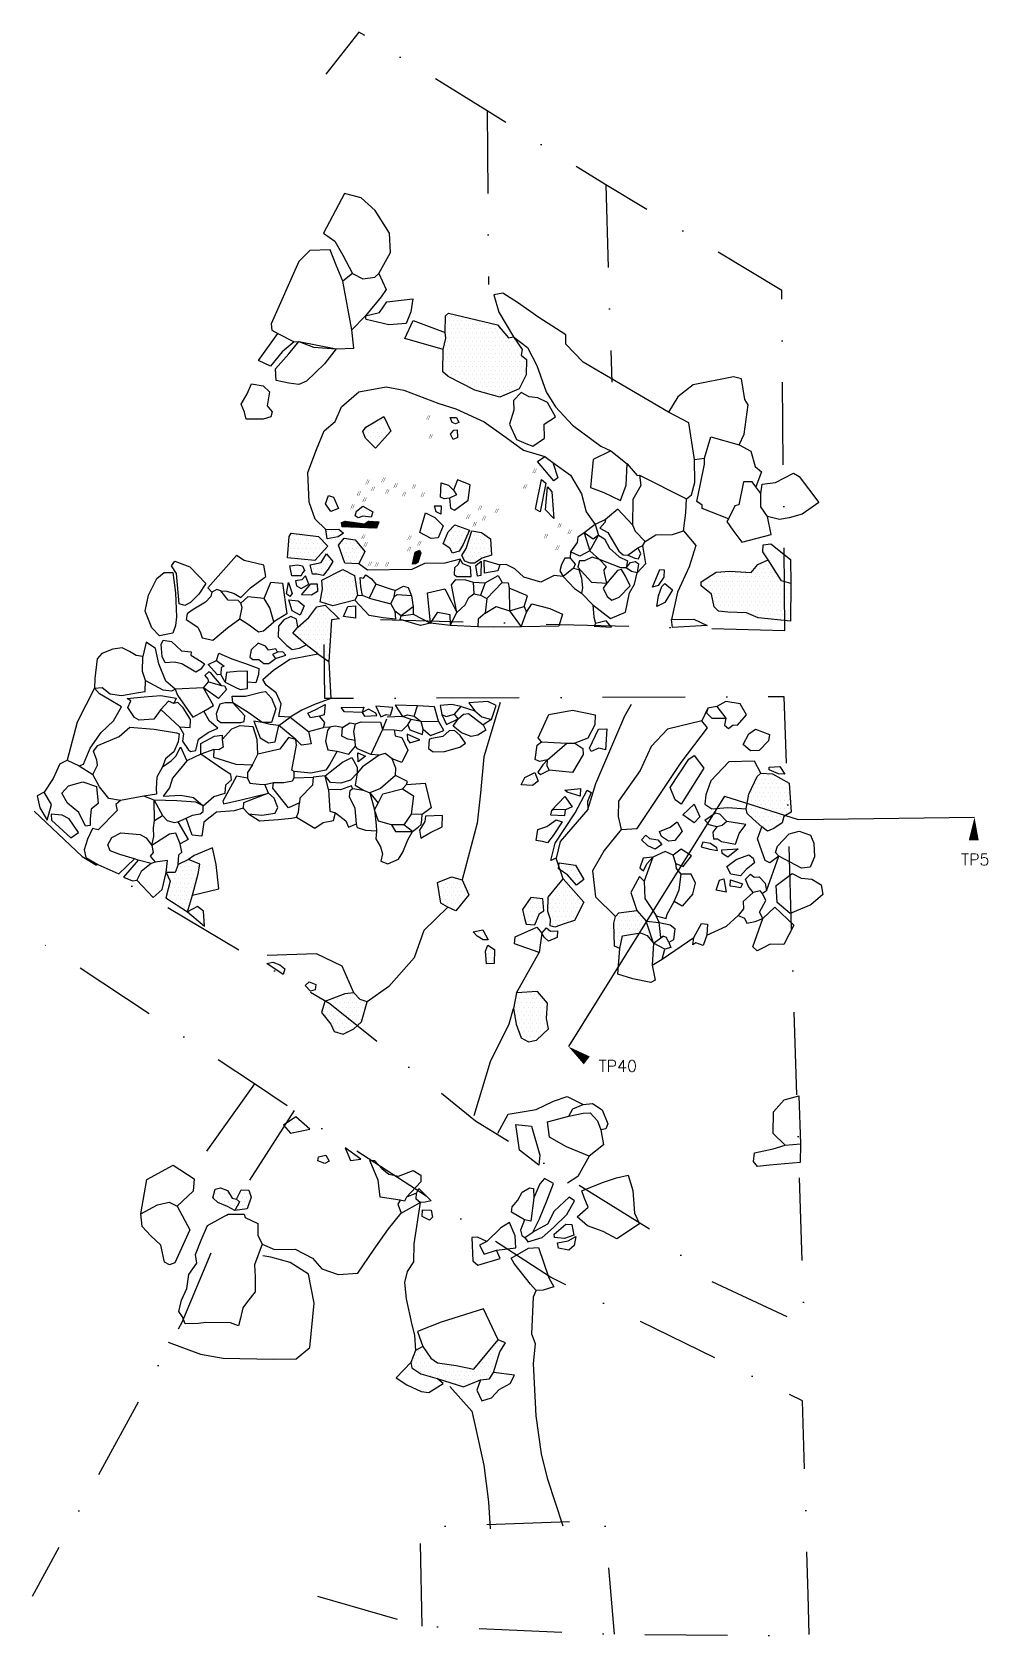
# Model space of a CAD drawing. Header units: metres. Extents: x 109 to 398, y -2131 to -1647.
import ezdxf

# ---------------------------------------------------------------- set-up
doc = ezdxf.new("R2010")
doc.units = ezdxf.units.M
doc.header["$LTSCALE"] = 25
doc.header["$MEASUREMENT"] = 0
doc.linetypes.add('STRICHPUNKTX2', pattern=[2, 1, -0.5, 0, -0.5])
doc.layers.get('0').update_dxf_attribs({"linetype": 'CONTINUOUS'})
for name, color, linetype in [('BEFUND', 1, 'CONTINUOUS'), ('FEUER', 1, 'CONTINUOUS'), ('GRABUNGSGRENZE', 3, 'STRICHPUNKTX2'), ('KNOCHEN', 2, 'CONTINUOUS'), ('KNOCHENSCHRAFF', 2, 'CONTINUOUS'), ('STEINE', 4, 'CONTINUOUS'), ('STEINESCHRAFF', 4, 'CONTINUOUS'), ('TPROFIL', 3, 'CONTINUOUS')]:
    doc.layers.add(name, color=color, linetype=linetype)
doc.styles.get("Standard").update_dxf_attribs({"font": 'txt.shx'})

msp = doc.modelspace()

# ---------------------------------------------------------------- texts
at = {"layer": 'TPROFIL'}
for s, p in [('TP5', (390.23, -1898.38)), ('TP40', (280.71, -1960.81))]:
    msp.add_text(s, height=3.5, dxfattribs=at).set_placement(p)

# ---------------------------------------------------------------- blocks, each defined once
blk = doc.blocks.new('*X1')
at = {"color": 0}
for p, q in [((153.75, -1900), (153.75, -1900)), ((154.375, -1898.75), (154.375, -1898.75)), ((155, -1897.5), (155, -1897.5)), ((155, -1900), (155, -1900)), ((155.625, -1898.75), (155.625, -1898.75)), ((156.25, -1897.5), (156.25, -1897.5)), ((156.25, -1900), (156.25, -1900)), ((156.875, -1898.75), (156.875, -1898.75)), ((157.5, -1897.5), (157.5, -1897.5)), ((157.5, -1900), (157.5, -1900)), ((158.125, -1898.75), (158.125, -1898.75)), ((158.75, -1897.5), (158.75, -1897.5)), ((158.75, -1900), (158.75, -1900)), ((159.375, -1898.75), (159.375, -1898.75)), ((269.375, -1898.75), (269.375, -1898.75)), ((270, -1900), (270, -1900)), ((270.625, -1898.75), (270.625, -1898.75)), ((271.25, -1900), (271.25, -1900)), ((271.875, -1898.75), (271.875, -1898.75)), ((272.5, -1900), (272.5, -1900)), ((273.125, -1898.75), (273.125, -1898.75)), ((273.75, -1900), (273.75, -1900)), ((150.625, -1901.25), (150.625, -1901.25)), ((151.25, -1902.5), (151.25, -1902.5)), ((151.875, -1901.25), (151.875, -1901.25)), ((151.875, -1903.75), (151.875, -1903.75)), ((152.5, -1902.5), (152.5, -1902.5)), ((153.125, -1901.25), (153.125, -1901.25)), ((153.125, -1903.75), (153.125, -1903.75)), ((153.75, -1902.5), (153.75, -1902.5)), ((154.375, -1901.25), (154.375, -1901.25)), ((154.375, -1903.75), (154.375, -1903.75)), ((155, -1902.5), (155, -1902.5)), ((155.625, -1901.25), (155.625, -1901.25)), ((155.625, -1903.75), (155.625, -1903.75)), ((156.25, -1902.5), (156.25, -1902.5)), ((156.875, -1901.25), (156.875, -1901.25)), ((156.875, -1903.75), (156.875, -1903.75)), ((157.5, -1902.5), (157.5, -1902.5)), ((158.125, -1901.25), (158.125, -1901.25)), ((158.125, -1903.75), (158.125, -1903.75)), ((158.75, -1902.5), (158.75, -1902.5)), ((159.375, -1901.25), (159.375, -1901.25)), ((233.125, -1903.75), (233.125, -1903.75)), ((234.375, -1903.75), (234.375, -1903.75)), ((235, -1902.5), (235, -1902.5)), ((235.625, -1903.75), (235.625, -1903.75)), ((236.25, -1902.5), (236.25, -1902.5)), ((236.875, -1903.75), (236.875, -1903.75)), ((237.5, -1902.5), (237.5, -1902.5)), ((238.125, -1903.75), (238.125, -1903.75)), ((239.375, -1903.75), (239.375, -1903.75)), ((269.375, -1903.75), (269.375, -1903.75)), ((270.625, -1903.75), (270.625, -1903.75)), ((271.875, -1901.25), (271.875, -1901.25)), ((272.5, -1902.5), (272.5, -1902.5)), ((273.125, -1901.25), (273.125, -1901.25)), ((273.75, -1902.5), (273.75, -1902.5)), ((274.375, -1901.25), (274.375, -1901.25)), ((274.375, -1903.75), (274.375, -1903.75)), ((275, -1902.5), (275, -1902.5)), ((150.625, -1906.25), (150.625, -1906.25)), ((151.25, -1905), (151.25, -1905)), ((151.25, -1907.5), (151.25, -1907.5)), ((151.875, -1906.25), (151.875, -1906.25)), ((151.875, -1908.75), (151.875, -1908.75)), ((152.5, -1905), (152.5, -1905)), ((152.5, -1907.5), (152.5, -1907.5)), ((153.125, -1906.25), (153.125, -1906.25)), ((153.125, -1908.75), (153.125, -1908.75)), ((153.75, -1905), (153.75, -1905)), ((153.75, -1907.5), (153.75, -1907.5)), ((154.375, -1906.25), (154.375, -1906.25)), ((154.375, -1908.75), (154.375, -1908.75)), ((155, -1905), (155, -1905)), ((155, -1907.5), (155, -1907.5)), ((155.625, -1906.25), (155.625, -1906.25)), ((155.625, -1908.75), (155.625, -1908.75)), ((156.25, -1905), (156.25, -1905)), ((156.25, -1907.5), (156.25, -1907.5)), ((156.875, -1906.25), (156.875, -1906.25)), ((156.875, -1908.75), (156.875, -1908.75)), ((157.5, -1905), (157.5, -1905)), ((157.5, -1907.5), (157.5, -1907.5)), ((158.125, -1906.25), (158.125, -1906.25)), ((232.5, -1905), (232.5, -1905)), ((233.125, -1906.25), (233.125, -1906.25)), ((233.125, -1908.75), (233.125, -1908.75)), ((233.75, -1905), (233.75, -1905)), ((233.75, -1907.5), (233.75, -1907.5)), ((234.375, -1906.25), (234.375, -1906.25)), ((234.375, -1908.75), (234.375, -1908.75)), ((235, -1905), (235, -1905)), ((235, -1907.5), (235, -1907.5)), ((235.625, -1906.25), (235.625, -1906.25)), ((235.625, -1908.75), (235.625, -1908.75)), ((236.25, -1905), (236.25, -1905)), ((236.25, -1907.5), (236.25, -1907.5)), ((236.875, -1906.25), (236.875, -1906.25)), ((236.875, -1908.75), (236.875, -1908.75)), ((237.5, -1905), (237.5, -1905)), ((237.5, -1907.5), (237.5, -1907.5)), ((238.125, -1906.25), (238.125, -1906.25)), ((238.125, -1908.75), (238.125, -1908.75)), ((238.75, -1905), (238.75, -1905)), ((238.75, -1907.5), (238.75, -1907.5)), ((239.375, -1906.25), (239.375, -1906.25)), ((239.375, -1908.75), (239.375, -1908.75)), ((240, -1905), (240, -1905)), ((240, -1907.5), (240, -1907.5)), ((240.625, -1906.25), (240.625, -1906.25)), ((241.25, -1907.5), (241.25, -1907.5)), ((260.625, -1908.75), (260.625, -1908.75)), ((261.875, -1908.75), (261.875, -1908.75)), ((263.125, -1908.75), (263.125, -1908.75)), ((265.625, -1908.75), (265.625, -1908.75)), ((266.25, -1907.5), (266.25, -1907.5)), ((266.875, -1906.25), (266.875, -1906.25)), ((266.875, -1908.75), (266.875, -1908.75)), ((267.5, -1907.5), (267.5, -1907.5)), ((268.125, -1906.25), (268.125, -1906.25)), ((268.125, -1908.75), (268.125, -1908.75)), ((268.75, -1905), (268.75, -1905)), ((268.75, -1907.5), (268.75, -1907.5)), ((269.375, -1906.25), (269.375, -1906.25)), ((269.375, -1908.75), (269.375, -1908.75)), ((270, -1905), (270, -1905)), ((270, -1907.5), (270, -1907.5)), ((270.625, -1906.25), (270.625, -1906.25)), ((270.625, -1908.75), (270.625, -1908.75)), ((271.25, -1905), (271.25, -1905)), ((271.25, -1907.5), (271.25, -1907.5)), ((271.875, -1906.25), (271.875, -1906.25)), ((271.875, -1908.75), (271.875, -1908.75)), ((272.5, -1907.5), (272.5, -1907.5)), ((273.125, -1906.25), (273.125, -1906.25)), ((273.125, -1908.75), (273.125, -1908.75)), ((273.75, -1907.5), (273.75, -1907.5)), ((274.375, -1908.75), (274.375, -1908.75)), ((153.75, -1910), (153.75, -1910)), ((155, -1910), (155, -1910)), ((155.625, -1911.25), (155.625, -1911.25)), ((156.25, -1910), (156.25, -1910)), ((233.75, -1910), (233.75, -1910)), ((235, -1910), (235, -1910)), ((235.625, -1911.25), (235.625, -1911.25)), ((236.25, -1910), (236.25, -1910)), ((236.875, -1911.25), (236.875, -1911.25)), ((237.5, -1910), (237.5, -1910)), ((238.125, -1911.25), (238.125, -1911.25)), ((238.75, -1910), (238.75, -1910)), ((258.125, -1911.25), (258.125, -1911.25)), ((258.75, -1912.5), (258.75, -1912.5)), ((259.375, -1911.25), (259.375, -1911.25)), ((259.375, -1913.75), (259.375, -1913.75)), ((260, -1910), (260, -1910)), ((260, -1912.5), (260, -1912.5)), ((260.625, -1911.25), (260.625, -1911.25)), ((260.625, -1913.75), (260.625, -1913.75)), ((261.25, -1910), (261.25, -1910)), ((261.25, -1912.5), (261.25, -1912.5)), ((261.875, -1911.25), (261.875, -1911.25)), ((261.875, -1913.75), (261.875, -1913.75)), ((262.5, -1910), (262.5, -1910)), ((262.5, -1912.5), (262.5, -1912.5)), ((263.125, -1911.25), (263.125, -1911.25)), ((263.75, -1910), (263.75, -1910)), ((265.625, -1911.25), (265.625, -1911.25)), ((266.25, -1910), (266.25, -1910)), ((266.25, -1912.5), (266.25, -1912.5)), ((266.875, -1911.25), (266.875, -1911.25)), ((266.875, -1913.75), (266.875, -1913.75)), ((267.5, -1910), (267.5, -1910)), ((267.5, -1912.5), (267.5, -1912.5)), ((268.125, -1911.25), (268.125, -1911.25)), ((268.125, -1913.75), (268.125, -1913.75)), ((268.75, -1910), (268.75, -1910)), ((268.75, -1912.5), (268.75, -1912.5)), ((269.375, -1911.25), (269.375, -1911.25)), ((269.375, -1913.75), (269.375, -1913.75)), ((270, -1910), (270, -1910)), ((270, -1912.5), (270, -1912.5)), ((270.625, -1911.25), (270.625, -1911.25)), ((270.625, -1913.75), (270.625, -1913.75)), ((271.25, -1910), (271.25, -1910)), ((271.25, -1912.5), (271.25, -1912.5)), ((271.875, -1911.25), (271.875, -1911.25)), ((271.875, -1913.75), (271.875, -1913.75)), ((272.5, -1910), (272.5, -1910)), ((272.5, -1912.5), (272.5, -1912.5)), ((273.125, -1911.25), (273.125, -1911.25)), ((273.125, -1913.75), (273.125, -1913.75)), ((273.75, -1910), (273.75, -1910)), ((273.75, -1912.5), (273.75, -1912.5)), ((274.375, -1911.25), (274.375, -1911.25)), ((275, -1910), (275, -1910)), ((286.875, -1913.75), (286.875, -1913.75)), ((288.125, -1913.75), (288.125, -1913.75)), ((288.75, -1912.5), (288.75, -1912.5)), ((289.375, -1913.75), (289.375, -1913.75)), ((290, -1912.5), (290, -1912.5)), ((290.625, -1913.75), (290.625, -1913.75)), ((291.25, -1912.5), (291.25, -1912.5)), ((291.875, -1913.75), (291.875, -1913.75)), ((292.5, -1912.5), (292.5, -1912.5)), ((293.125, -1913.75), (293.125, -1913.75)), ((243.125, -1918.75), (243.125, -1918.75)), ((244.375, -1918.75), (244.375, -1918.75)), ((245.625, -1918.75), (245.625, -1918.75)), ((258.75, -1915), (258.75, -1915)), ((260, -1915), (260, -1915)), ((260.625, -1916.25), (260.625, -1916.25)), ((261.25, -1915), (261.25, -1915)), ((264.375, -1918.75), (264.375, -1918.75)), ((265, -1917.5), (265, -1917.5)), ((265.625, -1918.75), (265.625, -1918.75)), ((266.25, -1915), (266.25, -1915)), ((266.875, -1916.25), (266.875, -1916.25)), ((266.875, -1918.75), (266.875, -1918.75)), ((267.5, -1915), (267.5, -1915)), ((268.125, -1916.25), (268.125, -1916.25)), ((268.125, -1918.75), (268.125, -1918.75)), ((268.75, -1915), (268.75, -1915)), ((269.375, -1916.25), (269.375, -1916.25)), ((270, -1915), (270, -1915)), ((271.25, -1915), (271.25, -1915)), ((272.5, -1915), (272.5, -1915)), ((285.625, -1916.25), (285.625, -1916.25)), ((285.625, -1918.75), (285.625, -1918.75)), ((286.25, -1915), (286.25, -1915)), ((286.25, -1917.5), (286.25, -1917.5)), ((286.875, -1916.25), (286.875, -1916.25)), ((286.875, -1918.75), (286.875, -1918.75)), ((287.5, -1915), (287.5, -1915)), ((287.5, -1917.5), (287.5, -1917.5)), ((288.125, -1916.25), (288.125, -1916.25)), ((288.125, -1918.75), (288.125, -1918.75)), ((288.75, -1915), (288.75, -1915)), ((288.75, -1917.5), (288.75, -1917.5)), ((289.375, -1916.25), (289.375, -1916.25)), ((289.375, -1918.75), (289.375, -1918.75)), ((290, -1915), (290, -1915)), ((290, -1917.5), (290, -1917.5)), ((290.625, -1916.25), (290.625, -1916.25)), ((290.625, -1918.75), (290.625, -1918.75)), ((291.25, -1915), (291.25, -1915)), ((291.25, -1917.5), (291.25, -1917.5)), ((291.875, -1916.25), (291.875, -1916.25)), ((291.875, -1918.75), (291.875, -1918.75)), ((292.5, -1915), (292.5, -1915)), ((292.5, -1917.5), (292.5, -1917.5)), ((293.125, -1916.25), (293.125, -1916.25)), ((293.125, -1918.75), (293.125, -1918.75)), ((293.75, -1915), (293.75, -1915)), ((293.75, -1917.5), (293.75, -1917.5)), ((294.375, -1916.25), (294.375, -1916.25)), ((294.375, -1918.75), (294.375, -1918.75)), ((295, -1917.5), (295, -1917.5)), ((295.625, -1918.75), (295.625, -1918.75)), ((245, -1920), (245, -1920)), ((246.25, -1920), (246.25, -1920)), ((246.875, -1923.75), (246.875, -1923.75)), ((248.125, -1923.75), (248.125, -1923.75)), ((265, -1920), (265, -1920)), ((266.25, -1920), (266.25, -1920)), ((267.5, -1920), (267.5, -1920)), ((285.625, -1921.25), (285.625, -1921.25)), ((286.25, -1920), (286.25, -1920)), ((286.25, -1922.5), (286.25, -1922.5)), ((286.875, -1921.25), (286.875, -1921.25)), ((287.5, -1920), (287.5, -1920)), ((296.25, -1920), (296.25, -1920)), ((296.875, -1921.25), (296.875, -1921.25)), ((246.875, -1926.25), (246.875, -1926.25)), ((247.5, -1925), (247.5, -1925)), ((247.5, -1927.5), (247.5, -1927.5)), ((248.125, -1926.25), (248.125, -1926.25)), ((248.75, -1925), (248.75, -1925)), ((248.75, -1927.5), (248.75, -1927.5)), ((200.625, -1938.75), (200.625, -1938.75)), ((201.875, -1938.75), (201.875, -1938.75)), ((203.125, -1938.75), (203.125, -1938.75)), ((203.75, -1937.5), (203.75, -1937.5)), ((204.375, -1938.75), (204.375, -1938.75)), ((205, -1937.5), (205, -1937.5)), ((205.625, -1938.75), (205.625, -1938.75)), ((206.25, -1937.5), (206.25, -1937.5)), ((206.875, -1938.75), (206.875, -1938.75)), ((208.125, -1938.75), (208.125, -1938.75)), ((255.625, -1938.75), (255.625, -1938.75)), ((256.25, -1937.5), (256.25, -1937.5)), ((256.875, -1938.75), (256.875, -1938.75)), ((257.5, -1937.5), (257.5, -1937.5)), ((258.125, -1938.75), (258.125, -1938.75)), ((258.75, -1937.5), (258.75, -1937.5)), ((259.375, -1938.75), (259.375, -1938.75)), ((260, -1937.5), (260, -1937.5)), ((260.625, -1938.75), (260.625, -1938.75)), ((261.25, -1937.5), (261.25, -1937.5)), ((261.875, -1938.75), (261.875, -1938.75)), ((262.5, -1937.5), (262.5, -1937.5)), ((263.125, -1938.75), (263.125, -1938.75)), ((197.5, -1942.5), (197.5, -1942.5)), ((198.125, -1941.25), (198.125, -1941.25)), ((198.75, -1940), (198.75, -1940)), ((198.75, -1942.5), (198.75, -1942.5)), ((199.375, -1941.25), (199.375, -1941.25)), ((200, -1940), (200, -1940)), ((200, -1942.5), (200, -1942.5)), ((200.625, -1941.25), (200.625, -1941.25)), ((201.25, -1940), (201.25, -1940)), ((201.25, -1942.5), (201.25, -1942.5)), ((201.875, -1941.25), (201.875, -1941.25)), ((202.5, -1940), (202.5, -1940)), ((202.5, -1942.5), (202.5, -1942.5)), ((203.125, -1941.25), (203.125, -1941.25)), ((203.75, -1940), (203.75, -1940)), ((203.75, -1942.5), (203.75, -1942.5)), ((204.375, -1941.25), (204.375, -1941.25)), ((205, -1940), (205, -1940)), ((205, -1942.5), (205, -1942.5)), ((205.625, -1941.25), (205.625, -1941.25)), ((206.25, -1940), (206.25, -1940)), ((206.25, -1942.5), (206.25, -1942.5)), ((206.875, -1941.25), (206.875, -1941.25)), ((207.5, -1940), (207.5, -1940)), ((207.5, -1942.5), (207.5, -1942.5)), ((208.125, -1941.25), (208.125, -1941.25)), ((208.75, -1940), (208.75, -1940)), ((208.75, -1942.5), (208.75, -1942.5)), ((209.375, -1941.25), (209.375, -1941.25)), ((210, -1940), (210, -1940)), ((255.625, -1941.25), (255.625, -1941.25)), ((256.25, -1940), (256.25, -1940)), ((256.25, -1942.5), (256.25, -1942.5)), ((256.875, -1941.25), (256.875, -1941.25)), ((257.5, -1940), (257.5, -1940)), ((257.5, -1942.5), (257.5, -1942.5)), ((258.125, -1941.25), (258.125, -1941.25)), ((258.75, -1940), (258.75, -1940)), ((258.75, -1942.5), (258.75, -1942.5)), ((259.375, -1941.25), (259.375, -1941.25)), ((260, -1940), (260, -1940)), ((260, -1942.5), (260, -1942.5)), ((260.625, -1941.25), (260.625, -1941.25)), ((261.25, -1940), (261.25, -1940)), ((261.25, -1942.5), (261.25, -1942.5)), ((261.875, -1941.25), (261.875, -1941.25)), ((262.5, -1940), (262.5, -1940)), ((262.5, -1942.5), (262.5, -1942.5)), ((263.125, -1941.25), (263.125, -1941.25)), ((263.75, -1940), (263.75, -1940)), ((263.75, -1942.5), (263.75, -1942.5)), ((264.375, -1941.25), (264.375, -1941.25)), ((265, -1940), (265, -1940)), ((265, -1942.5), (265, -1942.5)), ((198.125, -1943.75), (198.125, -1943.75)), ((198.75, -1945), (198.75, -1945)), ((199.375, -1943.75), (199.375, -1943.75)), ((200, -1945), (200, -1945)), ((200.625, -1943.75), (200.625, -1943.75)), ((200.625, -1946.25), (200.625, -1946.25)), ((201.25, -1945), (201.25, -1945)), ((201.25, -1947.5), (201.25, -1947.5)), ((201.875, -1943.75), (201.875, -1943.75)), ((201.875, -1946.25), (201.875, -1946.25)), ((202.5, -1945), (202.5, -1945)), ((202.5, -1947.5), (202.5, -1947.5)), ((203.125, -1943.75), (203.125, -1943.75)), ((203.125, -1946.25), (203.125, -1946.25)), ((203.75, -1945), (203.75, -1945)), ((203.75, -1947.5), (203.75, -1947.5)), ((204.375, -1943.75), (204.375, -1943.75)), ((204.375, -1946.25), (204.375, -1946.25)), ((205, -1945), (205, -1945)), ((205, -1947.5), (205, -1947.5)), ((205.625, -1943.75), (205.625, -1943.75)), ((205.625, -1946.25), (205.625, -1946.25)), ((206.25, -1945), (206.25, -1945)), ((206.25, -1947.5), (206.25, -1947.5)), ((206.875, -1943.75), (206.875, -1943.75)), ((206.875, -1946.25), (206.875, -1946.25)), ((207.5, -1945), (207.5, -1945)), ((208.125, -1943.75), (208.125, -1943.75)), ((208.125, -1946.25), (208.125, -1946.25)), ((208.75, -1945), (208.75, -1945)), ((209.375, -1943.75), (209.375, -1943.75)), ((255.625, -1943.75), (255.625, -1943.75)), ((256.25, -1945), (256.25, -1945)), ((256.25, -1947.5), (256.25, -1947.5)), ((256.875, -1943.75), (256.875, -1943.75)), ((256.875, -1946.25), (256.875, -1946.25)), ((257.5, -1945), (257.5, -1945)), ((257.5, -1947.5), (257.5, -1947.5)), ((258.125, -1943.75), (258.125, -1943.75)), ((258.125, -1946.25), (258.125, -1946.25)), ((258.75, -1945), (258.75, -1945)), ((258.75, -1947.5), (258.75, -1947.5)), ((259.375, -1943.75), (259.375, -1943.75)), ((259.375, -1946.25), (259.375, -1946.25)), ((260, -1945), (260, -1945)), ((260, -1947.5), (260, -1947.5)), ((260.625, -1943.75), (260.625, -1943.75)), ((260.625, -1946.25), (260.625, -1946.25)), ((261.25, -1945), (261.25, -1945)), ((261.25, -1947.5), (261.25, -1947.5)), ((261.875, -1943.75), (261.875, -1943.75)), ((261.875, -1946.25), (261.875, -1946.25)), ((262.5, -1945), (262.5, -1945)), ((262.5, -1947.5), (262.5, -1947.5)), ((263.125, -1943.75), (263.125, -1943.75)), ((263.125, -1946.25), (263.125, -1946.25)), ((263.75, -1945), (263.75, -1945)), ((263.75, -1947.5), (263.75, -1947.5)), ((264.375, -1943.75), (264.375, -1943.75)), ((264.375, -1946.25), (264.375, -1946.25)), ((265, -1947.5), (265, -1947.5)), ((201.875, -1948.75), (201.875, -1948.75)), ((203.125, -1948.75), (203.125, -1948.75)), ((204.375, -1948.75), (204.375, -1948.75)), ((256.875, -1948.75), (256.875, -1948.75)), ((257.5, -1950), (257.5, -1950)), ((258.125, -1948.75), (258.125, -1948.75)), ((258.75, -1950), (258.75, -1950)), ((259.375, -1948.75), (259.375, -1948.75)), ((259.375, -1951.25), (259.375, -1951.25)), ((260, -1950), (260, -1950)), ((260.625, -1948.75), (260.625, -1948.75)), ((260.625, -1951.25), (260.625, -1951.25)), ((261.25, -1950), (261.25, -1950)), ((261.875, -1948.75), (261.875, -1948.75)), ((261.875, -1951.25), (261.875, -1951.25)), ((262.5, -1950), (262.5, -1950)), ((263.125, -1948.75), (263.125, -1948.75)), ((264.375, -1948.75), (264.375, -1948.75)), ((165.625, -1996.25), (165.625, -1996.25)), ((166.875, -1996.25), (166.875, -1996.25)), ((164.375, -1998.75), (164.375, -1998.75)), ((165, -1997.5), (165, -1997.5)), ((165.625, -1998.75), (165.625, -1998.75)), ((166.25, -1997.5), (166.25, -1997.5)), ((166.25, -2000), (166.25, -2000)), ((166.875, -1998.75), (166.875, -1998.75)), ((167.5, -1997.5), (167.5, -1997.5)), ((167.5, -2000), (167.5, -2000)), ((168.125, -1998.75), (168.125, -1998.75)), ((168.125, -2001.25), (168.125, -2001.25)), ((168.75, -1997.5), (168.75, -1997.5)), ((168.75, -2000), (168.75, -2000)), ((169.375, -1998.75), (169.375, -1998.75)), ((169.375, -2001.25), (169.375, -2001.25)), ((170, -2000), (170, -2000)), ((170.625, -2001.25), (170.625, -2001.25)), ((171.25, -2000), (171.25, -2000)), ((171.875, -1998.75), (171.875, -1998.75)), ((171.875, -2001.25), (171.875, -2001.25)), ((172.5, -1997.5), (172.5, -1997.5)), ((172.5, -2000), (172.5, -2000)), ((173.125, -1998.75), (173.125, -1998.75)), ((173.125, -2001.25), (173.125, -2001.25)), ((173.75, -1997.5), (173.75, -1997.5)), ((173.75, -2000), (173.75, -2000)), ((174.375, -1998.75), (174.375, -1998.75)), ((174.375, -2001.25), (174.375, -2001.25)), ((175, -1997.5), (175, -1997.5)), ((175, -2000), (175, -2000)), ((175.625, -1998.75), (175.625, -1998.75)), ((171.25, -2002.5), (171.25, -2002.5)), ((226.25, -2045), (226.25, -2045)), ((227.5, -2045), (227.5, -2045)), ((248.75, -2045), (248.75, -2045)), ((249.375, -2043.75), (249.375, -2043.75)), ((250, -2042.5), (250, -2042.5)), ((250, -2045), (250, -2045)), ((250.625, -2043.75), (250.625, -2043.75)), ((251.25, -2042.5), (251.25, -2042.5)), ((251.875, -2043.75), (251.875, -2043.75)), ((224.375, -2048.75), (224.375, -2048.75)), ((225, -2047.5), (225, -2047.5)), ((225, -2050), (225, -2050)), ((225.625, -2046.25), (225.625, -2046.25)), ((225.625, -2048.75), (225.625, -2048.75)), ((226.25, -2047.5), (226.25, -2047.5)), ((226.25, -2050), (226.25, -2050)), ((226.875, -2046.25), (226.875, -2046.25)), ((226.875, -2048.75), (226.875, -2048.75)), ((227.5, -2047.5), (227.5, -2047.5)), ((227.5, -2050), (227.5, -2050)), ((228.125, -2046.25), (228.125, -2046.25)), ((228.125, -2048.75), (228.125, -2048.75)), ((228.75, -2047.5), (228.75, -2047.5)), ((228.75, -2050), (228.75, -2050)), ((229.375, -2048.75), (229.375, -2048.75)), ((230, -2047.5), (230, -2047.5)), ((230, -2050), (230, -2050)), ((230.625, -2048.75), (230.625, -2048.75)), ((231.25, -2050), (231.25, -2050)), ((231.875, -2048.75), (231.875, -2048.75)), ((232.5, -2050), (232.5, -2050)), ((233.75, -2050), (233.75, -2050)), ((235, -2050), (235, -2050)), ((236.25, -2050), (236.25, -2050)), ((237.5, -2050), (237.5, -2050)), ((238.75, -2050), (238.75, -2050)), ((243.75, -2050), (243.75, -2050)), ((245, -2050), (245, -2050)), ((245.625, -2048.75), (245.625, -2048.75)), ((246.25, -2047.5), (246.25, -2047.5)), ((246.25, -2050), (246.25, -2050)), ((246.875, -2046.25), (246.875, -2046.25)), ((246.875, -2048.75), (246.875, -2048.75)), ((247.5, -2047.5), (247.5, -2047.5)), ((247.5, -2050), (247.5, -2050)), ((248.125, -2046.25), (248.125, -2046.25)), ((248.125, -2048.75), (248.125, -2048.75)), ((248.75, -2047.5), (248.75, -2047.5)), ((248.75, -2050), (248.75, -2050)), ((249.375, -2046.25), (249.375, -2046.25)), ((249.375, -2048.75), (249.375, -2048.75)), ((250, -2047.5), (250, -2047.5)), ((226.875, -2051.25), (226.875, -2051.25)), ((228.125, -2051.25), (228.125, -2051.25)), ((228.75, -2052.5), (228.75, -2052.5)), ((229.375, -2051.25), (229.375, -2051.25)), ((230, -2052.5), (230, -2052.5)), ((230.625, -2051.25), (230.625, -2051.25)), ((231.25, -2052.5), (231.25, -2052.5)), ((231.875, -2051.25), (231.875, -2051.25)), ((232.5, -2052.5), (232.5, -2052.5)), ((233.125, -2051.25), (233.125, -2051.25)), ((233.125, -2053.75), (233.125, -2053.75)), ((233.75, -2052.5), (233.75, -2052.5)), ((234.375, -2051.25), (234.375, -2051.25)), ((234.375, -2053.75), (234.375, -2053.75)), ((235, -2052.5), (235, -2052.5)), ((235.625, -2051.25), (235.625, -2051.25)), ((235.625, -2053.75), (235.625, -2053.75)), ((236.25, -2052.5), (236.25, -2052.5)), ((236.875, -2051.25), (236.875, -2051.25)), ((236.875, -2053.75), (236.875, -2053.75)), ((237.5, -2052.5), (237.5, -2052.5)), ((237.5, -2055), (237.5, -2055)), ((238.125, -2051.25), (238.125, -2051.25)), ((238.125, -2053.75), (238.125, -2053.75)), ((238.75, -2052.5), (238.75, -2052.5)), ((238.75, -2055), (238.75, -2055)), ((239.375, -2051.25), (239.375, -2051.25)), ((239.375, -2053.75), (239.375, -2053.75)), ((240, -2052.5), (240, -2052.5)), ((240, -2055), (240, -2055)), ((240.625, -2051.25), (240.625, -2051.25)), ((240.625, -2053.75), (240.625, -2053.75)), ((241.25, -2052.5), (241.25, -2052.5)), ((241.25, -2055), (241.25, -2055)), ((241.875, -2051.25), (241.875, -2051.25)), ((241.875, -2053.75), (241.875, -2053.75)), ((242.5, -2052.5), (242.5, -2052.5)), ((243.125, -2051.25), (243.125, -2051.25)), ((243.125, -2053.75), (243.125, -2053.75)), ((243.75, -2052.5), (243.75, -2052.5)), ((244.375, -2051.25), (244.375, -2051.25)), ((244.375, -2053.75), (244.375, -2053.75)), ((245, -2052.5), (245, -2052.5)), ((245.625, -2051.25), (245.625, -2051.25)), ((245.625, -2053.75), (245.625, -2053.75)), ((246.25, -2052.5), (246.25, -2052.5)), ((246.875, -2051.25), (246.875, -2051.25)), ((247.5, -2052.5), (247.5, -2052.5)), ((248.125, -2051.25), (248.125, -2051.25))]:
    blk.add_line(p, q, dxfattribs=at)
blk = doc.blocks.new('*X2')
at = {"color": 0}
for p, q in [((207.5, -1792.5), (207.5, -1792.5)), ((208.125, -1791.25), (208.125, -1791.25)), ((208.75, -1792.5), (208.75, -1792.5)), ((209.375, -1791.25), (209.375, -1791.25)), ((210, -1792.5), (210, -1792.5)), ((210.625, -1791.25), (210.625, -1791.25)), ((211.25, -1792.5), (211.25, -1792.5)), ((211.875, -1791.25), (211.875, -1791.25)), ((198.75, -1797.5), (198.75, -1797.5)), ((200, -1797.5), (200, -1797.5)), ((201.25, -1797.5), (201.25, -1797.5)), ((202.5, -1797.5), (202.5, -1797.5)), ((187.5, -1800), (187.5, -1800)), ((187.5, -1802.5), (187.5, -1802.5)), ((188.125, -1798.75), (188.125, -1798.75)), ((188.125, -1801.25), (188.125, -1801.25)), ((188.75, -1800), (188.75, -1800)), ((188.75, -1802.5), (188.75, -1802.5)), ((189.375, -1798.75), (189.375, -1798.75)), ((189.375, -1801.25), (189.375, -1801.25)), ((190, -1800), (190, -1800)), ((190, -1802.5), (190, -1802.5)), ((190.625, -1798.75), (190.625, -1798.75)), ((190.625, -1801.25), (190.625, -1801.25)), ((191.25, -1800), (191.25, -1800)), ((191.25, -1802.5), (191.25, -1802.5)), ((191.875, -1798.75), (191.875, -1798.75)), ((191.875, -1801.25), (191.875, -1801.25)), ((192.5, -1800), (192.5, -1800)), ((192.5, -1802.5), (192.5, -1802.5)), ((193.125, -1798.75), (193.125, -1798.75)), ((193.125, -1801.25), (193.125, -1801.25)), ((193.75, -1800), (193.75, -1800)), ((193.75, -1802.5), (193.75, -1802.5)), ((194.375, -1801.25), (194.375, -1801.25)), ((195, -1800), (195, -1800)), ((195, -1802.5), (195, -1802.5)), ((195.625, -1801.25), (195.625, -1801.25)), ((196.25, -1800), (196.25, -1800)), ((196.25, -1802.5), (196.25, -1802.5)), ((196.875, -1801.25), (196.875, -1801.25)), ((197.5, -1800), (197.5, -1800)), ((197.5, -1802.5), (197.5, -1802.5)), ((198.125, -1801.25), (198.125, -1801.25)), ((198.75, -1800), (198.75, -1800)), ((199.375, -1798.75), (199.375, -1798.75)), ((200, -1800), (200, -1800)), ((200.625, -1798.75), (200.625, -1798.75)), ((201.25, -1800), (201.25, -1800)), ((201.875, -1798.75), (201.875, -1798.75)), ((202.5, -1800), (202.5, -1800)), ((202.5, -1802.5), (202.5, -1802.5)), ((203.125, -1801.25), (203.125, -1801.25)), ((203.75, -1802.5), (203.75, -1802.5)), ((204.375, -1801.25), (204.375, -1801.25)), ((205, -1802.5), (205, -1802.5)), ((205.625, -1801.25), (205.625, -1801.25)), ((206.25, -1802.5), (206.25, -1802.5)), ((206.875, -1801.25), (206.875, -1801.25)), ((207.5, -1802.5), (207.5, -1802.5)), ((208.125, -1801.25), (208.125, -1801.25)), ((208.75, -1802.5), (208.75, -1802.5)), ((186.875, -1803.75), (186.875, -1803.75)), ((187.5, -1805), (187.5, -1805)), ((188.125, -1803.75), (188.125, -1803.75)), ((188.75, -1805), (188.75, -1805)), ((189.375, -1803.75), (189.375, -1803.75)), ((190, -1805), (190, -1805)), ((190.625, -1803.75), (190.625, -1803.75)), ((191.25, -1805), (191.25, -1805)), ((191.875, -1803.75), (191.875, -1803.75)), ((192.5, -1805), (192.5, -1805)), ((193.125, -1803.75), (193.125, -1803.75)), ((193.75, -1805), (193.75, -1805)), ((194.375, -1803.75), (194.375, -1803.75)), ((195, -1805), (195, -1805)), ((195, -1807.5), (195, -1807.5)), ((195.625, -1803.75), (195.625, -1803.75)), ((196.25, -1807.5), (196.25, -1807.5)), ((196.875, -1803.75), (196.875, -1803.75)), ((197.5, -1807.5), (197.5, -1807.5)), ((198.125, -1806.25), (198.125, -1806.25)), ((198.75, -1805), (198.75, -1805)), ((198.75, -1807.5), (198.75, -1807.5)), ((199.375, -1806.25), (199.375, -1806.25)), ((203.125, -1803.75), (203.125, -1803.75)), ((203.75, -1805), (203.75, -1805)), ((204.375, -1803.75), (204.375, -1803.75)), ((204.375, -1806.25), (204.375, -1806.25)), ((205, -1805), (205, -1805)), ((205.625, -1803.75), (205.625, -1803.75)), ((205.625, -1806.25), (205.625, -1806.25)), ((206.25, -1805), (206.25, -1805)), ((206.875, -1803.75), (206.875, -1803.75)), ((206.875, -1806.25), (206.875, -1806.25)), ((207.5, -1805), (207.5, -1805)), ((208.125, -1803.75), (208.125, -1803.75)), ((208.125, -1806.25), (208.125, -1806.25)), ((208.75, -1805), (208.75, -1805)), ((209.375, -1803.75), (209.375, -1803.75)), ((194.375, -1808.75), (194.375, -1808.75)), ((195, -1810), (195, -1810)), ((195.625, -1808.75), (195.625, -1808.75)), ((196.25, -1810), (196.25, -1810)), ((196.875, -1808.75), (196.875, -1808.75)), ((197.5, -1810), (197.5, -1810)), ((197.5, -1812.5), (197.5, -1812.5)), ((198.125, -1808.75), (198.125, -1808.75)), ((198.75, -1812.5), (198.75, -1812.5)), ((199.375, -1811.25), (199.375, -1811.25)), ((200, -1812.5), (200, -1812.5)), ((200.625, -1811.25), (200.625, -1811.25)), ((201.25, -1812.5), (201.25, -1812.5)), ((201.875, -1811.25), (201.875, -1811.25)), ((202.5, -1810), (202.5, -1810)), ((202.5, -1812.5), (202.5, -1812.5)), ((203.125, -1811.25), (203.125, -1811.25)), ((203.75, -1810), (203.75, -1810)), ((203.75, -1812.5), (203.75, -1812.5)), ((204.375, -1811.25), (204.375, -1811.25)), ((205, -1810), (205, -1810)), ((205, -1812.5), (205, -1812.5)), ((205.625, -1811.25), (205.625, -1811.25)), ((206.25, -1812.5), (206.25, -1812.5)), ((206.875, -1811.25), (206.875, -1811.25)), ((197.5, -1815), (197.5, -1815)), ((197.5, -1817.5), (197.5, -1817.5)), ((198.125, -1813.75), (198.125, -1813.75)), ((198.125, -1816.25), (198.125, -1816.25)), ((198.75, -1815), (198.75, -1815)), ((198.75, -1817.5), (198.75, -1817.5)), ((199.375, -1813.75), (199.375, -1813.75)), ((199.375, -1816.25), (199.375, -1816.25)), ((200, -1815), (200, -1815)), ((200, -1817.5), (200, -1817.5)), ((200.625, -1813.75), (200.625, -1813.75)), ((200.625, -1816.25), (200.625, -1816.25)), ((201.25, -1815), (201.25, -1815)), ((201.25, -1817.5), (201.25, -1817.5)), ((201.875, -1813.75), (201.875, -1813.75)), ((201.875, -1816.25), (201.875, -1816.25)), ((202.5, -1815), (202.5, -1815)), ((202.5, -1817.5), (202.5, -1817.5)), ((203.125, -1813.75), (203.125, -1813.75)), ((203.125, -1816.25), (203.125, -1816.25)), ((203.75, -1815), (203.75, -1815)), ((203.75, -1817.5), (203.75, -1817.5)), ((204.375, -1813.75), (204.375, -1813.75)), ((204.375, -1816.25), (204.375, -1816.25)), ((205, -1815), (205, -1815)), ((205, -1817.5), (205, -1817.5)), ((205.625, -1813.75), (205.625, -1813.75)), ((205.625, -1816.25), (205.625, -1816.25)), ((206.25, -1815), (206.25, -1815)), ((206.25, -1817.5), (206.25, -1817.5)), ((206.875, -1813.75), (206.875, -1813.75)), ((206.875, -1816.25), (206.875, -1816.25)), ((207.5, -1815), (207.5, -1815)), ((195.625, -1821.25), (195.625, -1821.25)), ((196.875, -1818.75), (196.875, -1818.75)), ((196.875, -1821.25), (196.875, -1821.25)), ((197.5, -1820), (197.5, -1820)), ((198.125, -1818.75), (198.125, -1818.75)), ((198.125, -1821.25), (198.125, -1821.25)), ((199.375, -1818.75), (199.375, -1818.75)), ((199.375, -1821.25), (199.375, -1821.25)), ((200.625, -1818.75), (200.625, -1818.75)), ((201.875, -1818.75), (201.875, -1818.75)), ((203.125, -1818.75), (203.125, -1818.75)), ((204.375, -1818.75), (204.375, -1818.75)), ((190.625, -1826.25), (190.625, -1826.25)), ((191.875, -1826.25), (191.875, -1826.25)), ((192.5, -1825), (192.5, -1825)), ((193.125, -1823.75), (193.125, -1823.75)), ((193.125, -1826.25), (193.125, -1826.25)), ((193.75, -1825), (193.75, -1825)), ((194.375, -1823.75), (194.375, -1823.75)), ((194.375, -1826.25), (194.375, -1826.25)), ((195, -1822.5), (195, -1822.5)), ((195, -1825), (195, -1825)), ((195.625, -1823.75), (195.625, -1823.75)), ((195.625, -1826.25), (195.625, -1826.25)), ((196.25, -1822.5), (196.25, -1822.5)), ((196.25, -1825), (196.25, -1825)), ((196.875, -1823.75), (196.875, -1823.75)), ((196.875, -1826.25), (196.875, -1826.25)), ((197.5, -1822.5), (197.5, -1822.5)), ((197.5, -1825), (197.5, -1825)), ((198.125, -1823.75), (198.125, -1823.75)), ((198.125, -1826.25), (198.125, -1826.25)), ((198.75, -1822.5), (198.75, -1822.5)), ((198.75, -1825), (198.75, -1825)), ((199.375, -1823.75), (199.375, -1823.75)), ((199.375, -1826.25), (199.375, -1826.25)), ((200, -1822.5), (200, -1822.5)), ((200.625, -1823.75), (200.625, -1823.75)), ((201.875, -1823.75), (201.875, -1823.75)), ((189.375, -1828.75), (189.375, -1828.75)), ((190, -1827.5), (190, -1827.5)), ((190.625, -1828.75), (190.625, -1828.75)), ((191.25, -1827.5), (191.25, -1827.5)), ((191.25, -1830), (191.25, -1830)), ((191.875, -1828.75), (191.875, -1828.75)), ((191.875, -1831.25), (191.875, -1831.25)), ((192.5, -1827.5), (192.5, -1827.5)), ((192.5, -1830), (192.5, -1830)), ((193.125, -1828.75), (193.125, -1828.75)), ((193.125, -1831.25), (193.125, -1831.25)), ((193.75, -1827.5), (193.75, -1827.5)), ((193.75, -1830), (193.75, -1830)), ((194.375, -1828.75), (194.375, -1828.75)), ((194.375, -1831.25), (194.375, -1831.25)), ((195, -1827.5), (195, -1827.5)), ((195, -1830), (195, -1830)), ((195.625, -1828.75), (195.625, -1828.75)), ((195.625, -1831.25), (195.625, -1831.25)), ((196.25, -1827.5), (196.25, -1827.5)), ((196.25, -1830), (196.25, -1830)), ((196.875, -1828.75), (196.875, -1828.75)), ((196.875, -1831.25), (196.875, -1831.25)), ((197.5, -1827.5), (197.5, -1827.5)), ((197.5, -1830), (197.5, -1830)), ((198.125, -1828.75), (198.125, -1828.75)), ((198.125, -1831.25), (198.125, -1831.25)), ((198.75, -1827.5), (198.75, -1827.5)), ((198.75, -1830), (198.75, -1830)), ((199.375, -1828.75), (199.375, -1828.75)), ((199.375, -1831.25), (199.375, -1831.25)), ((193.75, -1832.5), (193.75, -1832.5)), ((195, -1832.5), (195, -1832.5)), ((195.625, -1833.75), (195.625, -1833.75)), ((196.25, -1832.5), (196.25, -1832.5)), ((196.875, -1833.75), (196.875, -1833.75)), ((197.5, -1832.5), (197.5, -1832.5)), ((197.5, -1835), (197.5, -1835)), ((198.125, -1833.75), (198.125, -1833.75)), ((198.75, -1832.5), (198.75, -1832.5)), ((198.75, -1835), (198.75, -1835)), ((258.125, -1873.75), (258.125, -1873.75)), ((258.75, -1872.5), (258.75, -1872.5)), ((259.375, -1873.75), (259.375, -1873.75)), ((260, -1872.5), (260, -1872.5)), ((260.625, -1871.25), (260.625, -1871.25)), ((260.625, -1873.75), (260.625, -1873.75)), ((261.25, -1872.5), (261.25, -1872.5)), ((327.5, -1875), (327.5, -1875)), ((328.125, -1873.75), (328.125, -1873.75)), ((328.75, -1872.5), (328.75, -1872.5)), ((328.75, -1875), (328.75, -1875)), ((329.375, -1871.25), (329.375, -1871.25)), ((329.375, -1873.75), (329.375, -1873.75)), ((330, -1872.5), (330, -1872.5)), ((330, -1875), (330, -1875)), ((330.625, -1871.25), (330.625, -1871.25)), ((330.625, -1873.75), (330.625, -1873.75)), ((331.25, -1872.5), (331.25, -1872.5)), ((331.25, -1875), (331.25, -1875)), ((331.875, -1871.25), (331.875, -1871.25)), ((331.875, -1873.75), (331.875, -1873.75)), ((332.5, -1872.5), (332.5, -1872.5)), ((332.5, -1875), (332.5, -1875)), ((333.125, -1871.25), (333.125, -1871.25)), ((333.125, -1873.75), (333.125, -1873.75)), ((333.75, -1872.5), (333.75, -1872.5)), ((333.75, -1875), (333.75, -1875)), ((334.375, -1873.75), (334.375, -1873.75)), ((335, -1872.5), (335, -1872.5)), ((335, -1875), (335, -1875)), ((335.625, -1873.75), (335.625, -1873.75)), ((336.25, -1872.5), (336.25, -1872.5)), ((336.25, -1875), (336.25, -1875)), ((336.875, -1873.75), (336.875, -1873.75)), ((337.5, -1875), (337.5, -1875)), ((338.125, -1873.75), (338.125, -1873.75)), ((326.25, -1877.5), (326.25, -1877.5)), ((326.25, -1880), (326.25, -1880)), ((326.875, -1876.25), (326.875, -1876.25)), ((326.875, -1878.75), (326.875, -1878.75)), ((327.5, -1877.5), (327.5, -1877.5)), ((327.5, -1880), (327.5, -1880)), ((328.125, -1876.25), (328.125, -1876.25)), ((328.125, -1878.75), (328.125, -1878.75)), ((328.75, -1877.5), (328.75, -1877.5)), ((328.75, -1880), (328.75, -1880)), ((329.375, -1876.25), (329.375, -1876.25)), ((329.375, -1878.75), (329.375, -1878.75)), ((330, -1877.5), (330, -1877.5)), ((330, -1880), (330, -1880)), ((330.625, -1876.25), (330.625, -1876.25)), ((330.625, -1878.75), (330.625, -1878.75)), ((331.25, -1877.5), (331.25, -1877.5)), ((331.25, -1880), (331.25, -1880)), ((331.875, -1876.25), (331.875, -1876.25)), ((331.875, -1878.75), (331.875, -1878.75)), ((332.5, -1877.5), (332.5, -1877.5)), ((332.5, -1880), (332.5, -1880)), ((333.125, -1876.25), (333.125, -1876.25)), ((333.125, -1878.75), (333.125, -1878.75)), ((333.75, -1877.5), (333.75, -1877.5)), ((333.75, -1880), (333.75, -1880)), ((334.375, -1876.25), (334.375, -1876.25)), ((334.375, -1878.75), (334.375, -1878.75)), ((335, -1877.5), (335, -1877.5)), ((335, -1880), (335, -1880)), ((335.625, -1876.25), (335.625, -1876.25)), ((335.625, -1878.75), (335.625, -1878.75)), ((336.25, -1877.5), (336.25, -1877.5)), ((336.25, -1880), (336.25, -1880)), ((336.875, -1876.25), (336.875, -1876.25)), ((336.875, -1878.75), (336.875, -1878.75)), ((337.5, -1877.5), (337.5, -1877.5)), ((337.5, -1880), (337.5, -1880)), ((338.125, -1876.25), (338.125, -1876.25)), ((338.125, -1878.75), (338.125, -1878.75)), ((325.625, -1881.25), (325.625, -1881.25)), ((326.25, -1882.5), (326.25, -1882.5)), ((326.875, -1881.25), (326.875, -1881.25)), ((326.875, -1883.75), (326.875, -1883.75)), ((327.5, -1882.5), (327.5, -1882.5)), ((328.125, -1881.25), (328.125, -1881.25)), ((328.125, -1883.75), (328.125, -1883.75)), ((328.75, -1882.5), (328.75, -1882.5)), ((328.75, -1885), (328.75, -1885)), ((329.375, -1881.25), (329.375, -1881.25)), ((329.375, -1883.75), (329.375, -1883.75)), ((330, -1882.5), (330, -1882.5)), ((330, -1885), (330, -1885)), ((330.625, -1881.25), (330.625, -1881.25)), ((330.625, -1883.75), (330.625, -1883.75)), ((331.25, -1882.5), (331.25, -1882.5)), ((331.25, -1885), (331.25, -1885)), ((331.875, -1881.25), (331.875, -1881.25)), ((331.875, -1883.75), (331.875, -1883.75)), ((332.5, -1882.5), (332.5, -1882.5)), ((332.5, -1885), (332.5, -1885)), ((333.125, -1881.25), (333.125, -1881.25)), ((333.125, -1883.75), (333.125, -1883.75)), ((333.75, -1882.5), (333.75, -1882.5)), ((333.75, -1885), (333.75, -1885)), ((334.375, -1881.25), (334.375, -1881.25)), ((334.375, -1883.75), (334.375, -1883.75)), ((335, -1882.5), (335, -1882.5)), ((335, -1885), (335, -1885)), ((335.625, -1881.25), (335.625, -1881.25)), ((335.625, -1883.75), (335.625, -1883.75)), ((336.25, -1882.5), (336.25, -1882.5)), ((336.25, -1885), (336.25, -1885)), ((336.875, -1881.25), (336.875, -1881.25)), ((337.5, -1882.5), (337.5, -1882.5)), ((338.125, -1881.25), (338.125, -1881.25)), ((330.625, -1886.25), (330.625, -1886.25)), ((331.25, -1887.5), (331.25, -1887.5)), ((331.875, -1886.25), (331.875, -1886.25)), ((332.5, -1887.5), (332.5, -1887.5)), ((333.125, -1886.25), (333.125, -1886.25)), ((334.375, -1886.25), (334.375, -1886.25))]:
    blk.add_line(p, q, dxfattribs=at)
blk = doc.blocks.new('*X3')
at = {"color": 0}
for p, q in [((235, -1732.5), (235, -1732.5)), ((235, -1735), (235, -1735)), ((235.625, -1733.75), (235.625, -1733.75)), ((236.25, -1732.5), (236.25, -1732.5)), ((236.25, -1735), (236.25, -1735)), ((236.875, -1733.75), (236.875, -1733.75)), ((237.5, -1732.5), (237.5, -1732.5)), ((237.5, -1735), (237.5, -1735)), ((238.125, -1733.75), (238.125, -1733.75)), ((238.75, -1732.5), (238.75, -1732.5)), ((238.75, -1735), (238.75, -1735)), ((239.375, -1733.75), (239.375, -1733.75)), ((240, -1735), (240, -1735)), ((240.625, -1733.75), (240.625, -1733.75)), ((241.25, -1735), (241.25, -1735)), ((241.875, -1733.75), (241.875, -1733.75)), ((242.5, -1735), (242.5, -1735)), ((243.125, -1733.75), (243.125, -1733.75)), ((243.75, -1735), (243.75, -1735)), ((244.375, -1733.75), (244.375, -1733.75)), ((245, -1735), (245, -1735)), ((246.25, -1735), (246.25, -1735)), ((247.5, -1735), (247.5, -1735)), ((248.75, -1735), (248.75, -1735)), ((234.375, -1736.25), (234.375, -1736.25)), ((235, -1737.5), (235, -1737.5)), ((235, -1740), (235, -1740)), ((235.625, -1736.25), (235.625, -1736.25)), ((235.625, -1738.75), (235.625, -1738.75)), ((236.25, -1737.5), (236.25, -1737.5)), ((236.25, -1740), (236.25, -1740)), ((236.875, -1736.25), (236.875, -1736.25)), ((236.875, -1738.75), (236.875, -1738.75)), ((237.5, -1737.5), (237.5, -1737.5)), ((237.5, -1740), (237.5, -1740)), ((238.125, -1736.25), (238.125, -1736.25)), ((238.125, -1738.75), (238.125, -1738.75)), ((238.75, -1737.5), (238.75, -1737.5)), ((238.75, -1740), (238.75, -1740)), ((239.375, -1736.25), (239.375, -1736.25)), ((239.375, -1738.75), (239.375, -1738.75)), ((240, -1737.5), (240, -1737.5)), ((240, -1740), (240, -1740)), ((240.625, -1736.25), (240.625, -1736.25)), ((240.625, -1738.75), (240.625, -1738.75)), ((241.25, -1737.5), (241.25, -1737.5)), ((241.25, -1740), (241.25, -1740)), ((241.875, -1736.25), (241.875, -1736.25)), ((241.875, -1738.75), (241.875, -1738.75)), ((242.5, -1737.5), (242.5, -1737.5)), ((242.5, -1740), (242.5, -1740)), ((243.125, -1736.25), (243.125, -1736.25)), ((243.125, -1738.75), (243.125, -1738.75)), ((243.75, -1737.5), (243.75, -1737.5)), ((243.75, -1740), (243.75, -1740)), ((244.375, -1736.25), (244.375, -1736.25)), ((244.375, -1738.75), (244.375, -1738.75)), ((245, -1737.5), (245, -1737.5)), ((245, -1740), (245, -1740)), ((245.625, -1736.25), (245.625, -1736.25)), ((245.625, -1738.75), (245.625, -1738.75)), ((246.25, -1737.5), (246.25, -1737.5)), ((246.25, -1740), (246.25, -1740)), ((246.875, -1736.25), (246.875, -1736.25)), ((246.875, -1738.75), (246.875, -1738.75)), ((247.5, -1737.5), (247.5, -1737.5)), ((247.5, -1740), (247.5, -1740)), ((248.125, -1736.25), (248.125, -1736.25)), ((248.125, -1738.75), (248.125, -1738.75)), ((248.75, -1737.5), (248.75, -1737.5)), ((248.75, -1740), (248.75, -1740)), ((249.375, -1736.25), (249.375, -1736.25)), ((249.375, -1738.75), (249.375, -1738.75)), ((250, -1737.5), (250, -1737.5)), ((250, -1740), (250, -1740)), ((250.625, -1736.25), (250.625, -1736.25)), ((250.625, -1738.75), (250.625, -1738.75)), ((251.25, -1737.5), (251.25, -1737.5)), ((251.25, -1740), (251.25, -1740)), ((251.875, -1738.75), (251.875, -1738.75)), ((252.5, -1740), (252.5, -1740)), ((253.125, -1738.75), (253.125, -1738.75)), ((253.75, -1740), (253.75, -1740)), ((255, -1740), (255, -1740)), ((233.75, -1742.5), (233.75, -1742.5)), ((234.375, -1741.25), (234.375, -1741.25)), ((234.375, -1743.75), (234.375, -1743.75)), ((235, -1742.5), (235, -1742.5)), ((235.625, -1741.25), (235.625, -1741.25)), ((235.625, -1743.75), (235.625, -1743.75)), ((236.25, -1742.5), (236.25, -1742.5)), ((236.875, -1741.25), (236.875, -1741.25)), ((236.875, -1743.75), (236.875, -1743.75)), ((237.5, -1742.5), (237.5, -1742.5)), ((238.125, -1741.25), (238.125, -1741.25)), ((238.125, -1743.75), (238.125, -1743.75)), ((238.75, -1742.5), (238.75, -1742.5)), ((239.375, -1741.25), (239.375, -1741.25)), ((239.375, -1743.75), (239.375, -1743.75)), ((240, -1742.5), (240, -1742.5)), ((240.625, -1741.25), (240.625, -1741.25)), ((240.625, -1743.75), (240.625, -1743.75)), ((241.25, -1742.5), (241.25, -1742.5)), ((241.875, -1741.25), (241.875, -1741.25)), ((241.875, -1743.75), (241.875, -1743.75)), ((242.5, -1742.5), (242.5, -1742.5)), ((243.125, -1741.25), (243.125, -1741.25)), ((243.125, -1743.75), (243.125, -1743.75)), ((243.75, -1742.5), (243.75, -1742.5)), ((244.375, -1741.25), (244.375, -1741.25)), ((244.375, -1743.75), (244.375, -1743.75)), ((245, -1742.5), (245, -1742.5)), ((245.625, -1741.25), (245.625, -1741.25)), ((245.625, -1743.75), (245.625, -1743.75)), ((246.25, -1742.5), (246.25, -1742.5)), ((246.875, -1741.25), (246.875, -1741.25)), ((246.875, -1743.75), (246.875, -1743.75)), ((247.5, -1742.5), (247.5, -1742.5)), ((248.125, -1741.25), (248.125, -1741.25)), ((248.125, -1743.75), (248.125, -1743.75)), ((248.75, -1742.5), (248.75, -1742.5)), ((249.375, -1741.25), (249.375, -1741.25)), ((249.375, -1743.75), (249.375, -1743.75)), ((250, -1742.5), (250, -1742.5)), ((250.625, -1741.25), (250.625, -1741.25)), ((250.625, -1743.75), (250.625, -1743.75)), ((251.25, -1742.5), (251.25, -1742.5)), ((251.875, -1741.25), (251.875, -1741.25)), ((251.875, -1743.75), (251.875, -1743.75)), ((252.5, -1742.5), (252.5, -1742.5)), ((253.125, -1741.25), (253.125, -1741.25)), ((253.125, -1743.75), (253.125, -1743.75)), ((253.75, -1742.5), (253.75, -1742.5)), ((254.375, -1741.25), (254.375, -1741.25)), ((254.375, -1743.75), (254.375, -1743.75)), ((255, -1742.5), (255, -1742.5)), ((255.625, -1741.25), (255.625, -1741.25)), ((255.625, -1743.75), (255.625, -1743.75)), ((256.25, -1742.5), (256.25, -1742.5)), ((256.875, -1743.75), (256.875, -1743.75)), ((257.5, -1742.5), (257.5, -1742.5)), ((233.75, -1745), (233.75, -1745)), ((233.75, -1747.5), (233.75, -1747.5)), ((234.375, -1746.25), (234.375, -1746.25)), ((234.375, -1748.75), (234.375, -1748.75)), ((235, -1745), (235, -1745)), ((235, -1747.5), (235, -1747.5)), ((235.625, -1746.25), (235.625, -1746.25)), ((235.625, -1748.75), (235.625, -1748.75)), ((236.25, -1745), (236.25, -1745)), ((236.25, -1747.5), (236.25, -1747.5)), ((236.875, -1746.25), (236.875, -1746.25)), ((236.875, -1748.75), (236.875, -1748.75)), ((237.5, -1745), (237.5, -1745)), ((237.5, -1747.5), (237.5, -1747.5)), ((238.125, -1746.25), (238.125, -1746.25)), ((238.125, -1748.75), (238.125, -1748.75)), ((238.75, -1745), (238.75, -1745)), ((238.75, -1747.5), (238.75, -1747.5)), ((239.375, -1746.25), (239.375, -1746.25)), ((239.375, -1748.75), (239.375, -1748.75)), ((240, -1745), (240, -1745)), ((240, -1747.5), (240, -1747.5)), ((240.625, -1746.25), (240.625, -1746.25)), ((240.625, -1748.75), (240.625, -1748.75)), ((241.25, -1745), (241.25, -1745)), ((241.25, -1747.5), (241.25, -1747.5)), ((241.875, -1746.25), (241.875, -1746.25)), ((241.875, -1748.75), (241.875, -1748.75)), ((242.5, -1745), (242.5, -1745)), ((242.5, -1747.5), (242.5, -1747.5)), ((243.125, -1746.25), (243.125, -1746.25)), ((243.125, -1748.75), (243.125, -1748.75)), ((243.75, -1745), (243.75, -1745)), ((243.75, -1747.5), (243.75, -1747.5)), ((244.375, -1746.25), (244.375, -1746.25)), ((244.375, -1748.75), (244.375, -1748.75)), ((245, -1745), (245, -1745)), ((245, -1747.5), (245, -1747.5)), ((245.625, -1746.25), (245.625, -1746.25)), ((245.625, -1748.75), (245.625, -1748.75)), ((246.25, -1745), (246.25, -1745)), ((246.25, -1747.5), (246.25, -1747.5)), ((246.875, -1746.25), (246.875, -1746.25)), ((246.875, -1748.75), (246.875, -1748.75)), ((247.5, -1745), (247.5, -1745)), ((247.5, -1747.5), (247.5, -1747.5)), ((248.125, -1746.25), (248.125, -1746.25)), ((248.125, -1748.75), (248.125, -1748.75)), ((248.75, -1745), (248.75, -1745)), ((248.75, -1747.5), (248.75, -1747.5)), ((249.375, -1746.25), (249.375, -1746.25)), ((249.375, -1748.75), (249.375, -1748.75)), ((250, -1745), (250, -1745)), ((250, -1747.5), (250, -1747.5)), ((250.625, -1746.25), (250.625, -1746.25)), ((250.625, -1748.75), (250.625, -1748.75)), ((251.25, -1745), (251.25, -1745)), ((251.25, -1747.5), (251.25, -1747.5)), ((251.875, -1746.25), (251.875, -1746.25)), ((251.875, -1748.75), (251.875, -1748.75)), ((252.5, -1745), (252.5, -1745)), ((252.5, -1747.5), (252.5, -1747.5)), ((253.125, -1746.25), (253.125, -1746.25)), ((253.125, -1748.75), (253.125, -1748.75)), ((253.75, -1745), (253.75, -1745)), ((253.75, -1747.5), (253.75, -1747.5)), ((254.375, -1746.25), (254.375, -1746.25)), ((254.375, -1748.75), (254.375, -1748.75)), ((255, -1745), (255, -1745)), ((255, -1747.5), (255, -1747.5)), ((255.625, -1746.25), (255.625, -1746.25)), ((255.625, -1748.75), (255.625, -1748.75)), ((256.25, -1745), (256.25, -1745)), ((256.25, -1747.5), (256.25, -1747.5)), ((256.875, -1746.25), (256.875, -1746.25)), ((256.875, -1748.75), (256.875, -1748.75)), ((257.5, -1745), (257.5, -1745)), ((257.5, -1747.5), (257.5, -1747.5)), ((258.125, -1746.25), (258.125, -1746.25)), ((258.125, -1748.75), (258.125, -1748.75)), ((258.75, -1747.5), (258.75, -1747.5)), ((235, -1750), (235, -1750)), ((236.25, -1750), (236.25, -1750)), ((236.875, -1751.25), (236.875, -1751.25)), ((237.5, -1750), (237.5, -1750)), ((238.125, -1751.25), (238.125, -1751.25)), ((238.75, -1750), (238.75, -1750)), ((239.375, -1751.25), (239.375, -1751.25)), ((240, -1750), (240, -1750)), ((240, -1752.5), (240, -1752.5)), ((240.625, -1751.25), (240.625, -1751.25)), ((241.25, -1750), (241.25, -1750)), ((241.25, -1752.5), (241.25, -1752.5)), ((241.875, -1751.25), (241.875, -1751.25)), ((241.875, -1753.75), (241.875, -1753.75)), ((242.5, -1750), (242.5, -1750)), ((242.5, -1752.5), (242.5, -1752.5)), ((243.125, -1751.25), (243.125, -1751.25)), ((243.125, -1753.75), (243.125, -1753.75)), ((243.75, -1750), (243.75, -1750)), ((243.75, -1752.5), (243.75, -1752.5)), ((244.375, -1751.25), (244.375, -1751.25)), ((244.375, -1753.75), (244.375, -1753.75)), ((245, -1750), (245, -1750)), ((245, -1752.5), (245, -1752.5)), ((245.625, -1751.25), (245.625, -1751.25)), ((245.625, -1753.75), (245.625, -1753.75)), ((246.25, -1750), (246.25, -1750)), ((246.25, -1752.5), (246.25, -1752.5)), ((246.875, -1751.25), (246.875, -1751.25)), ((246.875, -1753.75), (246.875, -1753.75)), ((247.5, -1750), (247.5, -1750)), ((247.5, -1752.5), (247.5, -1752.5)), ((248.125, -1751.25), (248.125, -1751.25)), ((248.125, -1753.75), (248.125, -1753.75)), ((248.75, -1750), (248.75, -1750)), ((248.75, -1752.5), (248.75, -1752.5)), ((249.375, -1751.25), (249.375, -1751.25)), ((249.375, -1753.75), (249.375, -1753.75)), ((250, -1750), (250, -1750)), ((250, -1752.5), (250, -1752.5)), ((250.625, -1751.25), (250.625, -1751.25)), ((250.625, -1753.75), (250.625, -1753.75)), ((251.25, -1750), (251.25, -1750)), ((251.25, -1752.5), (251.25, -1752.5)), ((251.875, -1751.25), (251.875, -1751.25)), ((251.875, -1753.75), (251.875, -1753.75)), ((252.5, -1750), (252.5, -1750)), ((252.5, -1752.5), (252.5, -1752.5)), ((253.125, -1751.25), (253.125, -1751.25)), ((253.125, -1753.75), (253.125, -1753.75)), ((253.75, -1750), (253.75, -1750)), ((253.75, -1752.5), (253.75, -1752.5)), ((254.375, -1751.25), (254.375, -1751.25)), ((254.375, -1753.75), (254.375, -1753.75)), ((255, -1750), (255, -1750)), ((255, -1752.5), (255, -1752.5)), ((255.625, -1751.25), (255.625, -1751.25)), ((255.625, -1753.75), (255.625, -1753.75)), ((256.25, -1750), (256.25, -1750)), ((256.25, -1752.5), (256.25, -1752.5)), ((256.875, -1751.25), (256.875, -1751.25)), ((256.875, -1753.75), (256.875, -1753.75)), ((257.5, -1750), (257.5, -1750)), ((257.5, -1752.5), (257.5, -1752.5)), ((258.125, -1751.25), (258.125, -1751.25)), ((258.75, -1750), (258.75, -1750)), ((245, -1755), (245, -1755)), ((246.25, -1755), (246.25, -1755)), ((247.5, -1755), (247.5, -1755)), ((248.75, -1755), (248.75, -1755)), ((249.375, -1756.25), (249.375, -1756.25)), ((250, -1755), (250, -1755)), ((250.625, -1756.25), (250.625, -1756.25)), ((251.25, -1755), (251.25, -1755)), ((251.875, -1756.25), (251.875, -1756.25)), ((252.5, -1755), (252.5, -1755)), ((253.75, -1755), (253.75, -1755)), ((255, -1755), (255, -1755)), ((214.375, -1763.75), (214.375, -1763.75)), ((215.625, -1763.75), (215.625, -1763.75)), ((210, -1767.5), (210, -1767.5)), ((210.625, -1766.25), (210.625, -1766.25)), ((210.625, -1768.75), (210.625, -1768.75)), ((211.25, -1767.5), (211.25, -1767.5)), ((211.875, -1766.25), (211.875, -1766.25)), ((211.875, -1768.75), (211.875, -1768.75)), ((212.5, -1765), (212.5, -1765)), ((212.5, -1767.5), (212.5, -1767.5)), ((213.125, -1766.25), (213.125, -1766.25)), ((213.125, -1768.75), (213.125, -1768.75)), ((213.75, -1765), (213.75, -1765)), ((213.75, -1767.5), (213.75, -1767.5)), ((214.375, -1766.25), (214.375, -1766.25)), ((214.375, -1768.75), (214.375, -1768.75)), ((215, -1765), (215, -1765)), ((215, -1767.5), (215, -1767.5)), ((215.625, -1766.25), (215.625, -1766.25)), ((215.625, -1768.75), (215.625, -1768.75)), ((216.25, -1765), (216.25, -1765)), ((216.25, -1767.5), (216.25, -1767.5)), ((216.875, -1766.25), (216.875, -1766.25)), ((217.5, -1767.5), (217.5, -1767.5)), ((211.25, -1770), (211.25, -1770)), ((212.5, -1770), (212.5, -1770)), ((213.125, -1771.25), (213.125, -1771.25)), ((213.75, -1770), (213.75, -1770)), ((215, -1770), (215, -1770)), ((236.25, -1797.5), (236.25, -1797.5)), ((236.875, -1796.25), (236.875, -1796.25)), ((237.5, -1797.5), (237.5, -1797.5)), ((238.125, -1796.25), (238.125, -1796.25)), ((238.75, -1797.5), (238.75, -1797.5)), ((240, -1797.5), (240, -1797.5)), ((241.25, -1797.5), (241.25, -1797.5)), ((242.5, -1797.5), (242.5, -1797.5)), ((234.375, -1801.25), (234.375, -1801.25)), ((235, -1800), (235, -1800)), ((235.625, -1798.75), (235.625, -1798.75)), ((235.625, -1801.25), (235.625, -1801.25)), ((236.25, -1800), (236.25, -1800)), ((236.25, -1802.5), (236.25, -1802.5)), ((236.875, -1798.75), (236.875, -1798.75)), ((236.875, -1801.25), (236.875, -1801.25)), ((237.5, -1800), (237.5, -1800)), ((237.5, -1802.5), (237.5, -1802.5)), ((238.125, -1798.75), (238.125, -1798.75)), ((238.125, -1801.25), (238.125, -1801.25)), ((238.75, -1800), (238.75, -1800)), ((238.75, -1802.5), (238.75, -1802.5)), ((239.375, -1798.75), (239.375, -1798.75)), ((239.375, -1801.25), (239.375, -1801.25)), ((240, -1800), (240, -1800)), ((240.625, -1798.75), (240.625, -1798.75)), ((241.25, -1802.5), (241.25, -1802.5)), ((241.875, -1801.25), (241.875, -1801.25)), ((242.5, -1800), (242.5, -1800)), ((242.5, -1802.5), (242.5, -1802.5)), ((243.125, -1798.75), (243.125, -1798.75)), ((243.125, -1801.25), (243.125, -1801.25)), ((243.75, -1800), (243.75, -1800)), ((243.75, -1802.5), (243.75, -1802.5)), ((244.375, -1798.75), (244.375, -1798.75)), ((244.375, -1801.25), (244.375, -1801.25)), ((245, -1800), (245, -1800)), ((245, -1802.5), (245, -1802.5)), ((245.625, -1798.75), (245.625, -1798.75)), ((245.625, -1801.25), (245.625, -1801.25)), ((246.25, -1800), (246.25, -1800)), ((246.25, -1802.5), (246.25, -1802.5)), ((246.875, -1801.25), (246.875, -1801.25)), ((247.5, -1800), (247.5, -1800)), ((247.5, -1802.5), (247.5, -1802.5)), ((236.875, -1803.75), (236.875, -1803.75)), ((240, -1805), (240, -1805)), ((240.625, -1803.75), (240.625, -1803.75)), ((240.625, -1806.25), (240.625, -1806.25)), ((241.25, -1805), (241.25, -1805)), ((241.875, -1803.75), (241.875, -1803.75)), ((241.875, -1806.25), (241.875, -1806.25)), ((242.5, -1805), (242.5, -1805)), ((243.125, -1803.75), (243.125, -1803.75)), ((243.125, -1806.25), (243.125, -1806.25)), ((243.75, -1805), (243.75, -1805)), ((244.375, -1803.75), (244.375, -1803.75)), ((244.375, -1806.25), (244.375, -1806.25)), ((245, -1805), (245, -1805)), ((245.625, -1803.75), (245.625, -1803.75)), ((246.25, -1805), (246.25, -1805)), ((246.875, -1803.75), (246.875, -1803.75)), ((248.125, -1803.75), (248.125, -1803.75)), ((330, -1807.5), (330, -1807.5)), ((331.25, -1807.5), (331.25, -1807.5)), ((331.875, -1806.25), (331.875, -1806.25)), ((332.5, -1807.5), (332.5, -1807.5)), ((312.5, -1812.5), (312.5, -1812.5)), ((313.75, -1812.5), (313.75, -1812.5)), ((314.375, -1811.25), (314.375, -1811.25)), ((315, -1812.5), (315, -1812.5)), ((315.625, -1811.25), (315.625, -1811.25)), ((316.25, -1810), (316.25, -1810)), ((316.25, -1812.5), (316.25, -1812.5)), ((316.875, -1811.25), (316.875, -1811.25)), ((317.5, -1810), (317.5, -1810)), ((317.5, -1812.5), (317.5, -1812.5)), ((318.125, -1811.25), (318.125, -1811.25)), ((318.75, -1810), (318.75, -1810)), ((318.75, -1812.5), (318.75, -1812.5)), ((319.375, -1811.25), (319.375, -1811.25)), ((320, -1810), (320, -1810)), ((320, -1812.5), (320, -1812.5)), ((320.625, -1811.25), (320.625, -1811.25)), ((321.25, -1810), (321.25, -1810)), ((321.25, -1812.5), (321.25, -1812.5)), ((321.875, -1811.25), (321.875, -1811.25)), ((322.5, -1810), (322.5, -1810)), ((322.5, -1812.5), (322.5, -1812.5)), ((323.125, -1811.25), (323.125, -1811.25)), ((323.75, -1810), (323.75, -1810)), ((323.75, -1812.5), (323.75, -1812.5)), ((324.375, -1811.25), (324.375, -1811.25)), ((325, -1810), (325, -1810)), ((325, -1812.5), (325, -1812.5)), ((325.625, -1811.25), (325.625, -1811.25)), ((326.25, -1810), (326.25, -1810)), ((326.25, -1812.5), (326.25, -1812.5)), ((326.875, -1811.25), (326.875, -1811.25)), ((327.5, -1810), (327.5, -1810)), ((327.5, -1812.5), (327.5, -1812.5)), ((328.125, -1808.75), (328.125, -1808.75)), ((328.125, -1811.25), (328.125, -1811.25)), ((328.75, -1810), (328.75, -1810)), ((328.75, -1812.5), (328.75, -1812.5)), ((329.375, -1808.75), (329.375, -1808.75)), ((329.375, -1811.25), (329.375, -1811.25)), ((330, -1810), (330, -1810)), ((330, -1812.5), (330, -1812.5)), ((330.625, -1808.75), (330.625, -1808.75)), ((330.625, -1811.25), (330.625, -1811.25)), ((331.25, -1810), (331.25, -1810)), ((331.25, -1812.5), (331.25, -1812.5)), ((331.875, -1808.75), (331.875, -1808.75)), ((331.875, -1811.25), (331.875, -1811.25)), ((332.5, -1810), (332.5, -1810)), ((332.5, -1812.5), (332.5, -1812.5)), ((333.125, -1808.75), (333.125, -1808.75)), ((333.125, -1811.25), (333.125, -1811.25)), ((333.75, -1810), (333.75, -1810)), ((333.75, -1812.5), (333.75, -1812.5)), ((334.375, -1811.25), (334.375, -1811.25)), ((335, -1812.5), (335, -1812.5)), ((311.875, -1813.75), (311.875, -1813.75)), ((313.125, -1813.75), (313.125, -1813.75)), ((313.75, -1815), (313.75, -1815)), ((314.375, -1813.75), (314.375, -1813.75)), ((315, -1815), (315, -1815)), ((315, -1817.5), (315, -1817.5)), ((315.625, -1813.75), (315.625, -1813.75)), ((315.625, -1816.25), (315.625, -1816.25)), ((316.25, -1815), (316.25, -1815)), ((316.25, -1817.5), (316.25, -1817.5)), ((316.875, -1813.75), (316.875, -1813.75)), ((316.875, -1816.25), (316.875, -1816.25)), ((317.5, -1815), (317.5, -1815)), ((317.5, -1817.5), (317.5, -1817.5)), ((318.125, -1813.75), (318.125, -1813.75)), ((318.125, -1816.25), (318.125, -1816.25)), ((318.75, -1815), (318.75, -1815)), ((318.75, -1817.5), (318.75, -1817.5)), ((319.375, -1813.75), (319.375, -1813.75)), ((319.375, -1816.25), (319.375, -1816.25)), ((320, -1815), (320, -1815)), ((320, -1817.5), (320, -1817.5)), ((320.625, -1813.75), (320.625, -1813.75)), ((320.625, -1816.25), (320.625, -1816.25)), ((321.25, -1815), (321.25, -1815)), ((321.25, -1817.5), (321.25, -1817.5)), ((321.875, -1813.75), (321.875, -1813.75)), ((321.875, -1816.25), (321.875, -1816.25)), ((322.5, -1815), (322.5, -1815)), ((322.5, -1817.5), (322.5, -1817.5)), ((323.125, -1813.75), (323.125, -1813.75)), ((323.125, -1816.25), (323.125, -1816.25)), ((323.75, -1815), (323.75, -1815)), ((323.75, -1817.5), (323.75, -1817.5)), ((324.375, -1813.75), (324.375, -1813.75)), ((324.375, -1816.25), (324.375, -1816.25)), ((325, -1815), (325, -1815)), ((325, -1817.5), (325, -1817.5)), ((325.625, -1813.75), (325.625, -1813.75)), ((325.625, -1816.25), (325.625, -1816.25)), ((326.25, -1815), (326.25, -1815)), ((326.25, -1817.5), (326.25, -1817.5)), ((326.875, -1813.75), (326.875, -1813.75)), ((326.875, -1816.25), (326.875, -1816.25)), ((327.5, -1815), (327.5, -1815)), ((327.5, -1817.5), (327.5, -1817.5)), ((328.125, -1813.75), (328.125, -1813.75)), ((328.125, -1816.25), (328.125, -1816.25)), ((328.75, -1815), (328.75, -1815)), ((328.75, -1817.5), (328.75, -1817.5)), ((329.375, -1813.75), (329.375, -1813.75)), ((329.375, -1816.25), (329.375, -1816.25)), ((330, -1815), (330, -1815)), ((330, -1817.5), (330, -1817.5)), ((330.625, -1813.75), (330.625, -1813.75)), ((330.625, -1816.25), (330.625, -1816.25)), ((331.25, -1815), (331.25, -1815)), ((331.25, -1817.5), (331.25, -1817.5)), ((331.875, -1813.75), (331.875, -1813.75)), ((331.875, -1816.25), (331.875, -1816.25)), ((332.5, -1815), (332.5, -1815)), ((332.5, -1817.5), (332.5, -1817.5)), ((333.125, -1813.75), (333.125, -1813.75)), ((333.125, -1816.25), (333.125, -1816.25)), ((333.75, -1815), (333.75, -1815)), ((333.75, -1817.5), (333.75, -1817.5)), ((334.375, -1813.75), (334.375, -1813.75)), ((334.375, -1816.25), (334.375, -1816.25)), ((335, -1815), (335, -1815)), ((335, -1817.5), (335, -1817.5)), ((335.625, -1813.75), (335.625, -1813.75)), ((335.625, -1816.25), (335.625, -1816.25)), ((336.25, -1815), (336.25, -1815)), ((336.25, -1817.5), (336.25, -1817.5)), ((336.875, -1813.75), (336.875, -1813.75)), ((336.875, -1816.25), (336.875, -1816.25)), ((337.5, -1815), (337.5, -1815)), ((337.5, -1817.5), (337.5, -1817.5)), ((338.125, -1813.75), (338.125, -1813.75)), ((338.125, -1816.25), (338.125, -1816.25)), ((315.625, -1818.75), (315.625, -1818.75)), ((316.25, -1820), (316.25, -1820)), ((316.875, -1818.75), (316.875, -1818.75)), ((316.875, -1821.25), (316.875, -1821.25)), ((317.5, -1820), (317.5, -1820)), ((318.125, -1818.75), (318.125, -1818.75)), ((318.125, -1821.25), (318.125, -1821.25)), ((318.75, -1820), (318.75, -1820)), ((319.375, -1818.75), (319.375, -1818.75)), ((319.375, -1821.25), (319.375, -1821.25)), ((320, -1820), (320, -1820)), ((320.625, -1818.75), (320.625, -1818.75)), ((320.625, -1821.25), (320.625, -1821.25)), ((321.25, -1820), (321.25, -1820)), ((321.875, -1818.75), (321.875, -1818.75)), ((321.875, -1821.25), (321.875, -1821.25)), ((322.5, -1820), (322.5, -1820)), ((323.125, -1818.75), (323.125, -1818.75)), ((323.125, -1821.25), (323.125, -1821.25)), ((323.75, -1820), (323.75, -1820)), ((324.375, -1818.75), (324.375, -1818.75)), ((324.375, -1821.25), (324.375, -1821.25)), ((325, -1820), (325, -1820)), ((325.625, -1818.75), (325.625, -1818.75)), ((325.625, -1821.25), (325.625, -1821.25)), ((326.25, -1820), (326.25, -1820)), ((326.875, -1818.75), (326.875, -1818.75)), ((326.875, -1821.25), (326.875, -1821.25)), ((327.5, -1820), (327.5, -1820)), ((328.125, -1818.75), (328.125, -1818.75)), ((328.125, -1821.25), (328.125, -1821.25)), ((328.75, -1820), (328.75, -1820)), ((329.375, -1818.75), (329.375, -1818.75)), ((329.375, -1821.25), (329.375, -1821.25)), ((330, -1820), (330, -1820)), ((330.625, -1818.75), (330.625, -1818.75)), ((330.625, -1821.25), (330.625, -1821.25)), ((331.25, -1820), (331.25, -1820)), ((331.875, -1818.75), (331.875, -1818.75)), ((331.875, -1821.25), (331.875, -1821.25)), ((332.5, -1820), (332.5, -1820)), ((333.125, -1818.75), (333.125, -1818.75)), ((333.125, -1821.25), (333.125, -1821.25)), ((333.75, -1820), (333.75, -1820)), ((334.375, -1818.75), (334.375, -1818.75)), ((334.375, -1821.25), (334.375, -1821.25)), ((335, -1820), (335, -1820)), ((335.625, -1818.75), (335.625, -1818.75)), ((335.625, -1821.25), (335.625, -1821.25)), ((336.25, -1820), (336.25, -1820)), ((336.875, -1818.75), (336.875, -1818.75)), ((336.875, -1821.25), (336.875, -1821.25)), ((337.5, -1820), (337.5, -1820)), ((338.125, -1818.75), (338.125, -1818.75)), ((338.125, -1821.25), (338.125, -1821.25)), ((327.5, -1822.5), (327.5, -1822.5)), ((328.75, -1822.5), (328.75, -1822.5)), ((330, -1822.5), (330, -1822.5)), ((330.625, -1823.75), (330.625, -1823.75)), ((331.25, -1822.5), (331.25, -1822.5)), ((331.875, -1823.75), (331.875, -1823.75)), ((332.5, -1822.5), (332.5, -1822.5)), ((333.125, -1823.75), (333.125, -1823.75)), ((333.75, -1822.5), (333.75, -1822.5)), ((334.375, -1823.75), (334.375, -1823.75)), ((335, -1822.5), (335, -1822.5)), ((335.625, -1823.75), (335.625, -1823.75)), ((336.25, -1822.5), (336.25, -1822.5)), ((336.875, -1823.75), (336.875, -1823.75)), ((337.5, -1822.5), (337.5, -1822.5)), ((338.125, -1823.75), (338.125, -1823.75))]:
    blk.add_line(p, q, dxfattribs=at)
blk = doc.blocks.new('HK')
at = {"layer": 'FEUER', "const_width": 0.1}
for points in [[(-0.66, -1.37), (0, 0)], [(0.52, -0.03), (-0.1, -1.37)]]:
    blk.add_lwpolyline(points, dxfattribs=at)
blk = doc.blocks.new('*X5')
at = {"color": 0}
for p, q in [((203.03, -1794.9), (203.16, -1794.77)), ((203.08, -1795.2), (203.78, -1794.51)), ((203.13, -1795.51), (204.24, -1794.4)), ((203.17, -1795.82), (204.55, -1794.44)), ((203.25, -1796.09), (204.86, -1794.48)), ((203.59, -1796.1), (205.17, -1794.53)), ((203.93, -1796.12), (205.48, -1794.57)), ((204.27, -1796.13), (205.79, -1794.61)), ((204.61, -1796.15), (206.1, -1794.66)), ((204.95, -1796.16), (206.41, -1794.7)), ((205.29, -1796.18), (206.72, -1794.74)), ((205.63, -1796.19), (207.03, -1794.79)), ((205.97, -1796.21), (207.34, -1794.83)), ((206.3, -1796.22), (207.66, -1794.87)), ((206.64, -1796.24), (207.97, -1794.91)), ((206.98, -1796.25), (208.28, -1794.96)), ((207.32, -1796.27), (208.59, -1795)), ((207.66, -1796.28), (208.9, -1795.04)), ((208, -1796.3), (209.21, -1795.09)), ((208.34, -1796.31), (209.52, -1795.13)), ((208.68, -1796.32), (209.83, -1795.17)), ((209.02, -1796.34), (210.7, -1794.65)), ((209.35, -1796.35), (211.32, -1794.39)), ((209.69, -1796.37), (211.65, -1794.41)), ((210.03, -1796.38), (211.99, -1794.43)), ((210.37, -1796.4), (212.32, -1794.45)), ((210.71, -1796.41), (212.66, -1794.47)), ((211.05, -1796.43), (212.99, -1794.48)), ((211.39, -1796.44), (213.33, -1794.5)), ((211.73, -1796.46), (213.66, -1794.52)), ((212.06, -1796.47), (214, -1794.54)), ((212.4, -1796.49), (214.23, -1794.66)), ((212.74, -1796.5), (214.05, -1795.2)), ((213.08, -1796.52), (213.87, -1795.73)), ((213.42, -1796.53), (213.68, -1796.27)), ((224.53, -1806.99), (226.7, -1804.81)), ((224.53, -1807.34), (226.52, -1805.35)), ((224.62, -1806.54), (226.89, -1804.27)), ((224.72, -1806.09), (226.88, -1803.93)), ((224.81, -1805.64), (226.77, -1803.69)), ((224.91, -1805.19), (226.67, -1803.44)), ((224.93, -1807.3), (226.33, -1805.89)), ((225.01, -1804.74), (226.54, -1803.21)), ((225.1, -1804.29), (225.94, -1803.45)), ((225.2, -1803.85), (225.35, -1803.69)), ((225.33, -1807.25), (226.15, -1806.43))]:
    blk.add_line(p, q, dxfattribs=at)
blk = doc.blocks.new('PFEIL')
at = {"layer": 'TPROFIL'}
blk.add_lwpolyline([(0, 0, 0, 3, 0), (6.54, -2.37, 3, 3, 0)], format="xyseb", dxfattribs=at)

# ---------------------------------------------------------------- linework, layer by layer
at = {"layer": 'BEFUND'}
for points in [[(198.25, -1796.91), (195.05, -1793.81), (193.16, -1788.65), (192.82, -1779.64), (195.42, -1772.76), (197.73, -1767.05), (201.08, -1764.3), (202.99, -1759.83), (208.17, -1755.28), (216.51, -1753.82), (221.79, -1754.85), (232.43, -1758.85), (237.57, -1760.49), (246.11, -1764.41), (252.71, -1769.06), (258.02, -1772.96), (264.39, -1774.85)], [(266.81, -1776.67), (272.22, -1780.46), (275.55, -1786.12), (276.93, -1791.53), (279.68, -1795.35)], [(306.33, -1797.31), (310.01, -1801.79), (308.02, -1808.16), (304.56, -1815.87), (302.74, -1824.14)], [(238.8, -1805.86), (234.2, -1807.13), (228.1, -1807.19), (224.23, -1809.02), (210.81, -1809.24), (208.18, -1807.27)], [(269.99, -1811.16), (267.22, -1810.78), (263.19, -1812.81), (258.06, -1811.32), (255.32, -1808.84), (252.75, -1807.53), (250.8, -1807.55)], [(278.93, -1819.69), (279.27, -1823.43), (279.7, -1825.27)], [(250.91, -1849.24), (245.95, -1865.57), (245.02, -1876.57), (243.94, -1885.68), (239.44, -1902.83)], [(277.39, -1881.54), (279.85, -1873.71), (288.58, -1853.25), (290.57, -1849.69)], [(313.73, -1850.89), (311.89, -1854.76)], [(287.47, -1887.61), (282.37, -1893.92), (278.85, -1900.03), (279.7, -1907.97), (285.8, -1913.88)], [(269.94, -1902.51), (267.8, -1896.24)], [(331.38, -1906.1), (335.16, -1895.67)], [(235.1, -1911.02), (227.81, -1918.14), (224.9, -1926.38), (217.26, -1935.03), (210.68, -1939.65)], [(313.34, -1919.51), (319.35, -1916.77), (322.87, -1913.52)], [(299.84, -1926.78), (309.47, -1920.22)], [(206.72, -1936.95), (203.16, -1928.85), (195.43, -1925.17), (180.51, -1925.61)], [(255.89, -1936.91), (262.68, -1924.7)], [(243.02, -1974.05), (248.03, -1957.72), (253.64, -1946.27), (254.97, -1941.69)], [(250.19, -1979.36), (253.3, -1973.56), (261.76, -1972.24), (267, -1969.65), (271.18, -1968.28), (276.01, -1970.63)], [(277.77, -1986.31), (274.36, -1992.47), (271.25, -1994.45)], [(226.7, -2000.25), (224.8, -2012.77), (224.69, -2018.27), (222.8, -2021.17), (221.98, -2024.43), (222.54, -2029.37), (224.26, -2037.26), (225.02, -2040.42), (225.37, -2045.05)], [(179.03, -2012.92), (182.74, -2014.5), (189.01, -2014.36), (194.2, -2017.11), (197.04, -2020.38), (201.93, -2022.06), (207.88, -2021.66), (212.88, -2014.39), (217.22, -2008.28), (221.04, -2003.55)], [(150.54, -2042.46), (160.31, -2046.14), (167.18, -2047.32), (182.45, -2047.64), (189.32, -2047.5), (193.45, -2044.09), (194.69, -2030.76), (193.02, -2022), (187.47, -2018.38), (181.57, -2016.84), (179.23, -2016.43)], [(270, -2098.1), (265.34, -2083.99), (263.41, -2076.25), (261.8, -2064.74), (261, -2048.91), (261.57, -2042.96), (260.45, -2040.05), (261.02, -2028.8), (261.84, -2026.92)], [(235.69, -2055.91), (242.35, -2063.4), (243.51, -2068.34), (246, -2079.69), (247.41, -2090.74), (247.91, -2098.94)]]:
    msp.add_lwpolyline(points, dxfattribs=at)
at = {"layer": 'GRABUNGSGRENZE', "flags": 128}
for points in [[(336.97, -1827.45), (336, -1724.67), (282.85, -1692.72), (247, -1670.36), (225, -1656.78), (208.26, -1646.58), (198.19, -1659.27)], [(110.06, -1882.05), (124.55, -1895.76), (199.43, -1940.2), (243.48, -1975.58), (301.72, -2011.8), (310.52, -2022.09), (342.77, -2037.15), (336.79, -1847.46), (197.92, -1848), (197.69, -1823.67), (336.97, -1827.45)], [(195.75, -2119.24), (227.3, -2128.34), (285.34, -2130.8), (344.29, -2131.28), (344, -2118.91), (342.34, -2060.26), (266.12, -2022.9), (225.33, -1996.28), (188.7, -1972.51), (176.7, -1964.4), (111.33, -1921.15)], [(188.7, -1972.51), (168.2, -2004.41), (154.72, -2036.56), (109.46, -2119.34)], [(227.3, -2128.34), (226.78, -2098.35), (282.48, -2096.28), (285.34, -2130.8)]]:
    msp.add_lwpolyline(points, dxfattribs=at)
at = {"layer": 'GRABUNGSGRENZE'}
for points in [[(247, -1670.36), (247.37, -1722.86), (247.37, -1722.86)], [(282.85, -1692.72), (284.62, -1752.38)], [(176.7, -1964.4), (157.62, -1991.16)]]:
    msp.add_lwpolyline(points, dxfattribs=at)
at = {"layer": 'KNOCHEN'}
for points in [[(204.08, -1794.38), (209.94, -1795.19), (211.09, -1794.38), (214.27, -1794.56), (213.59, -1796.54), (203.21, -1796.09), (203.02, -1794.83), (204.08, -1794.38)], [(224.45, -1807.35), (225.22, -1803.74), (226.56, -1803.2), (226.95, -1804.1), (225.99, -1806.9), (225.32, -1807.26), (224.45, -1807.35)]]:
    msp.add_lwpolyline(points, dxfattribs=at)
at = {"layer": 'STEINE'}
for points in [[(197.49, -1707.38), (200.95, -1709.8), (203.39, -1714.03), (206.31, -1719.59), (209.45, -1721.2), (213.03, -1720.66), (214.25, -1719.52), (217.83, -1713.24), (217.47, -1707.35), (213.16, -1700.53), (208.92, -1696.67), (203.84, -1695.33), (197.49, -1707.38)], [(181.71, -1734.72), (181.93, -1736.71), (183.78, -1737.67), (188.67, -1740.24), (190.11, -1740.12), (201.34, -1742.33), (206.67, -1742.07), (206.11, -1736.55), (203.41, -1721.82), (201.32, -1717.07), (199.59, -1712.38), (193.39, -1712.64), (190.04, -1715.95), (181.71, -1734.72)], [(206.31, -1719.59), (203.41, -1721.82)], [(214.25, -1719.52), (216.45, -1724.42), (214.93, -1726.63), (210.27, -1732.31), (206.11, -1736.55)], [(307.27, -1787.62), (308.7, -1786.48), (309.74, -1782.74), (309.67, -1775.77), (307.94, -1764.72), (301.81, -1761.4), (285.95, -1752.22), (275.96, -1746.31), (270.74, -1740.93), (270.76, -1738.11), (262.57, -1732.86), (256.13, -1728.31), (251.75, -1725.48), (249.04, -1725.97), (250.47, -1731.23), (254.94, -1738.67), (259.17, -1741.91), (262.04, -1747.31), (264.87, -1755.28), (267.68, -1759.86), (272.8, -1765.35), (281.36, -1771.77), (284.35, -1773.18), (289.3, -1777.08), (292.3, -1780.59), (293.07, -1780.53), (307.27, -1787.62)], [(210.27, -1732.31), (214.41, -1731.35), (216.68, -1728.1), (224.51, -1727.16), (223.93, -1731.11), (222.53, -1734.66), (217.31, -1735.01), (210.38, -1733.44), (210.27, -1732.31)], [(233.72, -1742.55), (222.11, -1739.17), (224.62, -1733.72), (234.29, -1737.42)], [(233.72, -1742.55), (234.46, -1739.06), (234.29, -1737.42), (234.45, -1732.35), (235.31, -1731.52), (250.09, -1735.07), (253.41, -1738.99), (254.94, -1738.67), (257.59, -1742.54), (257.3, -1744.18), (258.9, -1745.55), (258.78, -1750.21), (256.62, -1754.38), (250.85, -1756.89), (243.31, -1754.75), (235.23, -1750.68), (233.63, -1749.26), (233.72, -1742.55)], [(188.67, -1740.24), (185.06, -1743.24), (181.47, -1747.53), (177.87, -1745.87), (183.78, -1737.67)], [(183.2, -1751.86), (183.06, -1748.33), (187.07, -1743.79), (190.11, -1740.12), (194.53, -1741.83), (201.34, -1742.33), (197.85, -1746.81), (192.37, -1752.04), (190.07, -1753.13), (187.04, -1752.7), (183.2, -1751.86)], [(174.13, -1763.52), (173.7, -1761.48), (172.61, -1759.03), (174.42, -1755.89), (175.73, -1752.85), (179.32, -1753.54), (181.18, -1755.31), (180.55, -1759.52), (182.05, -1761.3), (181.66, -1762.84), (179.31, -1763.53), (174.13, -1763.52)], [(323.16, -1771.35), (324.66, -1768.05), (325.87, -1759.28), (324.88, -1757.65), (323.9, -1751.36), (321.43, -1750.72), (309.21, -1753.18), (304.59, -1756.81), (301.81, -1761.4)], [(264.19, -1765.07), (267.66, -1762.83), (265.21, -1758.55), (262.33, -1757.09), (259.72, -1756.86), (257.3, -1755.5), (254.96, -1757.88), (255.04, -1760.85), (253.75, -1765.06), (255.84, -1769.7), (258.72, -1770.9), (260.82, -1771.75), (264.34, -1769.26), (264.19, -1765.07)], [(213.29, -1772.29), (210.19, -1769.29), (209.41, -1767.25), (210.37, -1765.96), (215.77, -1762.74), (217.86, -1767.23), (213.29, -1772.29)], [(236.43, -1764.6), (235.85, -1763.02), (237.69, -1763.05), (238.48, -1764.53), (237.4, -1764.95), (236.43, -1764.6)], [(236.68, -1769.67), (235.9, -1768.14), (236.91, -1766.85), (237.93, -1766.74), (238.01, -1769.14), (236.68, -1769.67)], [(319.88, -1793.66), (312.01, -1790.55), (312, -1789.58), (310.4, -1788.47), (311.48, -1783.13), (312.66, -1777.13), (312.69, -1775.38), (314.58, -1768.91), (323.16, -1771.35), (326.66, -1773.21), (328.03, -1777.86), (329.89, -1779.48), (328.14, -1784.05)], [(284.35, -1773.18), (278.99, -1775.79), (278.25, -1784.25), (282.26, -1785.75), (287.3, -1788.16), (289.05, -1783.54), (289.3, -1777.08)], [(267.12, -1782.2), (262.25, -1776.4), (264.39, -1774.85), (266.81, -1776.67), (268.39, -1781.32), (267.12, -1782.2)], [(309.67, -1775.77), (312.69, -1775.38)], [(235.56, -1787.45), (234.02, -1787.67), (232.89, -1787.12), (233.06, -1782.81), (235.32, -1783.51), (236.82, -1785.03), (237.75, -1786.46), (235.56, -1787.45)], [(235.56, -1787.45), (235.94, -1790.42), (237.13, -1791.02), (241.25, -1788.07), (241.87, -1783.4), (238.02, -1781.9), (236.82, -1785.03)], [(261.61, -1790.8), (263.42, -1781.82), (264.77, -1782.89), (263, -1791.56), (261.61, -1790.8)], [(293.07, -1780.53), (293.46, -1783.65), (291.04, -1787.87), (290.95, -1795.45)], [(328.14, -1784.05), (327.1, -1782.48), (324.49, -1782.55), (323.06, -1789.48), (321.89, -1789.8), (319.88, -1793.66), (319.47, -1794.48), (321.19, -1797.08), (323.99, -1800.74), (332.83, -1798.41), (331.75, -1792.99), (329.73, -1790.08), (329.69, -1786.04), (328.14, -1784.05)], [(329.69, -1786.04), (330.08, -1783.22), (334.17, -1782.67), (339.57, -1779.9), (341.32, -1780.86), (347.18, -1788.7), (342.2, -1792.23), (338.31, -1793.39), (335.3, -1793.88), (331.75, -1792.99)], [(199.74, -1791.51), (198.18, -1789.12), (199.03, -1786.66), (200.52, -1787.1), (202.04, -1790.57), (199.74, -1791.51)], [(264.58, -1790.93), (265.24, -1784.06), (266.58, -1785.48), (267.17, -1793.57), (264.58, -1790.93)], [(290.95, -1795.45), (286.45, -1790.73), (282.79, -1793.84), (279.68, -1795.35), (276.27, -1797.94), (274.44, -1799.19), (274.2, -1800.88), (272.18, -1803.61), (272.09, -1805.61), (270.5, -1805.53), (269.44, -1807.48), (268.95, -1809.38), (269.99, -1811.16), (273.4, -1814.72), (275.52, -1816.19), (278.93, -1819.69), (284.24, -1823.84), (288.83, -1821.85), (289.96, -1816), (291.47, -1813.38), (292.36, -1809.99), (294.9, -1807.2), (294.08, -1801.78), (294.79, -1800.49), (297.95, -1798.52), (303.01, -1798.37), (306.33, -1797.31), (307, -1791.83), (307.27, -1787.62)], [(207.13, -1792.78), (207.52, -1791.34), (209.46, -1789.89), (212.49, -1791.55), (211.89, -1793.15), (209.38, -1792.91), (208.05, -1793.39), (207.13, -1792.78)], [(226.69, -1797.78), (228.33, -1791.87), (231.16, -1793.33), (233.69, -1795.77), (232.23, -1799.42), (230.03, -1799.64), (226.69, -1797.78)], [(232.99, -1792.24), (231.6, -1791.53), (231.07, -1789.75), (233.07, -1789.73), (232.99, -1792.24)], [(186.7, -1805.51), (187.16, -1799.06), (187.71, -1797.98), (196.07, -1798.98), (198.81, -1801.97), (194.9, -1806.26), (186.7, -1805.51)], [(198.64, -1799.72), (198.25, -1796.91), (202.2, -1796.82), (203.59, -1798.04), (201.96, -1799.08), (198.64, -1799.72)], [(236.53, -1804.09), (235.75, -1802.56), (233.74, -1801.25), (235.24, -1797.65), (237.22, -1795.53), (241.64, -1797.13), (239.78, -1801.4), (238.52, -1803.41), (236.53, -1804.09)], [(239.3, -1804.78), (240.61, -1802.62), (242.36, -1797.28), (245.33, -1797.86), (247.96, -1799.68), (248.31, -1804.65), (245.45, -1805.55), (243.21, -1807.05), (241.83, -1807.12), (240.24, -1806.46), (239.3, -1804.78)], [(276.27, -1797.94), (278.06, -1803.36), (275, -1804.92), (272.18, -1803.61)], [(279.68, -1795.35), (280.63, -1798.67), (279.06, -1799.86), (276.27, -1797.94)], [(282.79, -1793.84), (282.6, -1794.76), (281.07, -1796.47), (283.49, -1797.83), (286.77, -1803.48), (288.11, -1804.55), (289.55, -1804.64), (292.5, -1802.46), (294.08, -1801.78)], [(290.95, -1795.45), (291.74, -1797.45), (294.79, -1800.49)], [(203.98, -1807.05), (202.08, -1801.64), (203.81, -1799.57), (207.14, -1800), (209.99, -1803.56), (208.18, -1807.27), (203.98, -1807.05)], [(280.96, -1805.99), (278.06, -1803.36), (280.63, -1798.67), (282.44, -1799.73), (283.95, -1802.59), (286.89, -1805.17), (289.36, -1806.38), (289.02, -1808.53), (287.38, -1808.45), (280.96, -1805.99)], [(289.55, -1804.64), (291.61, -1805.54), (292.68, -1805.73), (293.44, -1804.14), (292.5, -1802.46)], [(338.75, -1813.21), (335.92, -1812.41), (331.92, -1806.05), (330.26, -1803.7), (330.45, -1801.5), (332.75, -1801.22), (338.68, -1805.93), (338.75, -1813.21), (338.7, -1824.63)], [(151.64, -1807.88), (152.65, -1806.49), (157.17, -1808.19), (161.93, -1813.22), (159.86, -1816.46), (157.37, -1818.99), (155.59, -1819.83), (153.94, -1819.33), (153.14, -1810.22), (151.64, -1807.88)], [(166.46, -1815.48), (168.3, -1815.57), (170.51, -1816.21), (172.57, -1817.47), (175.46, -1814.58), (178.21, -1812.51), (180.09, -1811.11), (179.5, -1807.73), (173.54, -1806.3), (171.23, -1804.78), (162.56, -1814.54), (163.8, -1815.81)], [(187.93, -1810.88), (187.34, -1807.92), (189.69, -1807.54), (191.18, -1807.88), (191.81, -1809.26), (191.2, -1809.98), (190.75, -1810.96), (187.93, -1810.88)], [(197.46, -1810.8), (195.56, -1810.45), (194.22, -1810.36), (193.48, -1807.6), (196.86, -1806.91), (198.47, -1804.28), (200.34, -1806.62), (198.97, -1808.89), (197.46, -1810.8)], [(242.18, -1811.16), (242, -1808.24), (239.63, -1807.29), (238.8, -1805.86), (238.25, -1807.51), (237.13, -1808.49), (237, -1810.49), (237.87, -1811.15), (242.18, -1811.16)], [(244.07, -1810.99), (243.58, -1807.82), (245.21, -1806.47), (245.04, -1810.83), (244.07, -1810.99)], [(246.16, -1810.15), (246.13, -1806.16), (250.8, -1807.55), (250.25, -1809.4), (246.16, -1810.15)], [(272.09, -1805.61), (273.54, -1807.34), (273.04, -1808.63), (269.99, -1811.16)], [(278.75, -1805.25), (276.4, -1806.39), (274.91, -1806.36), (274.42, -1808.31), (278.51, -1812.78), (283.17, -1813.15), (282.48, -1810.13), (282.37, -1809.05), (283.08, -1808.23), (280.96, -1805.99), (278.75, -1805.25)], [(289.02, -1808.53), (290.34, -1806.88), (291.87, -1806.61), (292.7, -1807.27), (292.36, -1809.99), (290.57, -1809.65), (289.02, -1808.53)], [(338.7, -1824.63), (328.91, -1823.64), (325.41, -1822.14), (319.72, -1821.88), (316.9, -1821.6), (315.56, -1820.28), (314.75, -1816.5), (311.66, -1813.96), (311.65, -1812.68), (316.23, -1809.82), (320.28, -1809.53), (326.73, -1809.93), (328.81, -1807.46), (331.92, -1806.05)], [(147.99, -1829.02), (145.61, -1826.58), (143.62, -1821.58), (144.6, -1816.8), (147.21, -1811.71), (149.35, -1809.95), (151.96, -1809.93), (152.84, -1816.06), (153.06, -1823.34), (152.82, -1825.95), (152.03, -1828.26), (152.03, -1828.26), (147.99, -1829.02)], [(192.13, -1810.95), (191.01, -1812.13), (189.02, -1812.41), (189.39, -1813.89), (190.78, -1814.7), (193.07, -1813.4), (192.13, -1810.95)], [(196.55, -1818.79), (197.24, -1814.79), (197.06, -1812.23), (203.33, -1808.95), (206.88, -1810.76), (207.8, -1816.75), (207.05, -1818.24), (200.36, -1819.99), (196.55, -1818.79)], [(209.29, -1816.89), (208.81, -1814.23), (208.58, -1811.46), (209.65, -1811.66), (210.31, -1810.58), (212.06, -1811.84), (213.31, -1813.42), (211.3, -1817.64), (209.29, -1816.89)], [(237.87, -1822.01), (236.26, -1813.62), (237.52, -1812.02), (240.49, -1812.1), (242.75, -1812.79), (242.94, -1816.33)], [(246.39, -1813.02), (250.27, -1810.83), (251.57, -1812.92), (246.9, -1817.72)], [(273.04, -1808.63), (274.73, -1808.97), (275.53, -1811.58), (275.81, -1814.49), (275.52, -1816.19)], [(283.17, -1813.15), (282.06, -1814.64), (283.21, -1817.14), (284.7, -1818.3), (286.9, -1817.36), (290.2, -1813.95), (288.84, -1811.05), (287.54, -1809.01), (286.42, -1809.33), (283.17, -1813.15)], [(296.91, -1814.35), (299.17, -1809.01), (300.45, -1809.05), (300.37, -1811.3), (298.7, -1813.88), (296.91, -1814.35)], [(163.8, -1815.81), (163.45, -1817.2), (161.88, -1818.85), (157.85, -1821.24), (156.33, -1822.38), (155.98, -1824.08), (159.54, -1826.45), (160.32, -1828.09), (160.9, -1829.62), (164.08, -1830.36), (168.5, -1826.63), (172.27, -1823.88), (172.96, -1820.44), (172.59, -1819.22), (171.76, -1818.35), (168.68, -1818.23), (166.46, -1815.48), (165.28, -1815.08), (163.8, -1815.81)], [(172.27, -1823.88), (175.05, -1825.7), (177.84, -1827.82), (179.42, -1827.5), (182.57, -1824.86), (181.31, -1820.57), (179.64, -1817.77), (174.67, -1817.25), (172.59, -1819.22)], [(179.64, -1817.77), (181.65, -1812.83), (185.13, -1813.16), (186.5, -1822.42), (182.57, -1824.86)], [(186.34, -1816.38), (186.97, -1812.94), (188.03, -1816.26), (187.32, -1817.14), (186.34, -1816.38)], [(190.85, -1816.64), (193.74, -1813.29), (195.58, -1813.37), (195.76, -1815.68), (193.92, -1816.72), (190.85, -1816.64)], [(207.8, -1816.75), (209.29, -1816.89)], [(217.92, -1819.37), (218.87, -1817.21), (219.21, -1815.36), (218.34, -1815.11), (213.31, -1813.42)], [(219.79, -1816.69), (218.87, -1817.21)], [(224.15, -1816.91), (224.64, -1820.28), (221.03, -1823.03), (219.12, -1821.56)], [(219.21, -1815.36), (221.66, -1814.01), (223.15, -1814.46), (224.15, -1816.91), (219.79, -1816.69)], [(229.86, -1825.2), (229, -1816.04), (234.22, -1814.82), (236.15, -1818.54), (237.87, -1822.01)], [(235.86, -1825.97), (237.87, -1822.01), (240.36, -1819.63), (241.41, -1817.47), (242.94, -1816.33), (244.94, -1816.77), (246.9, -1817.72), (246.37, -1822.19), (244.24, -1824.05), (244.21, -1826.35), (235.86, -1825.97)], [(242.75, -1812.79), (246.39, -1813.02), (244.94, -1816.77)], [(251.57, -1812.92), (253.36, -1813.06), (253.63, -1814.64), (253.79, -1821.45)], [(258.19, -1820.13), (259.18, -1816.95), (253.63, -1814.64)], [(298.29, -1820.18), (298.73, -1817), (299.78, -1814.12), (300.64, -1813.24), (303.01, -1815.12), (300.64, -1818.98), (298.29, -1820.18)], [(190.44, -1822.79), (188.02, -1821.53), (187.07, -1818.16), (189.89, -1818.5), (191.7, -1819.96), (190.44, -1822.79)], [(195.77, -1834.48), (192.27, -1831.74), (188.24, -1828.24), (189.76, -1826.39), (193.11, -1823.49), (195.54, -1820.29), (198.05, -1819.81), (202.23, -1823.86), (199.93, -1824.24), (199.12, -1836.75)], [(203.61, -1823.24), (204.92, -1820.2), (207.17, -1819.93), (207.2, -1823.72), (203.61, -1823.24)], [(211.3, -1817.64), (217.92, -1819.37), (219.12, -1821.56), (219.29, -1824.02), (215.55, -1823.59), (211.34, -1822.86), (207.05, -1818.24)], [(224.64, -1820.28), (224.61, -1822.48)], [(229.86, -1825.2), (232.13, -1821.85), (235.72, -1822.64), (235.86, -1825.97), (229.86, -1825.2)], [(246.37, -1822.19), (249.74, -1820.16), (253.79, -1821.45), (257.27, -1826.34), (249.02, -1826.46), (244.21, -1826.35)], [(253.79, -1821.45), (258.19, -1820.13), (258.87, -1821.92)], [(257.27, -1826.34), (258.87, -1821.92), (260.54, -1819.34), (265.98, -1820.78), (269.73, -1822.54), (268.64, -1826.13), (257.27, -1826.34)], [(189.76, -1826.39), (189.33, -1824.03), (187.63, -1823.18), (185.59, -1824.17), (183.92, -1826.13), (183.84, -1829.36), (186.43, -1831.95), (188.03, -1833.21), (190.28, -1832.78), (192.27, -1831.74)], [(220.73, -1824.06), (221.03, -1823.03), (224.61, -1822.48), (229.86, -1825.2), (226.84, -1825.95), (220.73, -1824.06)], [(284.57, -1826.4), (282.97, -1824.52), (279.7, -1825.27), (279.29, -1826.14), (284.57, -1826.4)], [(303.01, -1826.49), (302.74, -1824.14), (309.44, -1823.97), (313.51, -1825.93), (303.01, -1826.49)], [(143.7, -1842.53), (148.95, -1845.4), (151.72, -1845.68), (152.74, -1845.16), (149.9, -1842.73), (147.75, -1837.47), (146.74, -1832.92), (143.91, -1831), (142.92, -1835.26)], [(159, -1840.03), (154.67, -1837.46), (152.46, -1837.02), (149.7, -1837.2), (148.81, -1835.31), (148.47, -1831.62), (149.07, -1830.34), (151.59, -1830.73), (154.63, -1833.57), (157.56, -1833.9), (157.41, -1834.87), (160.61, -1836.84), (161.59, -1837.55), (160.42, -1839.1), (159, -1840.03)], [(183.63, -1833.97), (183.16, -1833), (180.91, -1833.33), (179.98, -1832.16), (177.77, -1831.21), (175.68, -1833.27), (175.29, -1835.48), (176.22, -1836.24), (177.96, -1836.17), (179.46, -1837.44), (181, -1837.37), (183.03, -1835.87)], [(128.31, -1844.87), (130.61, -1844.64), (133.03, -1846.62), (136.47, -1847.1), (141.64, -1846.18), (143.68, -1845.86), (143.7, -1842.53), (142.81, -1839.82), (142.92, -1835.26), (140.92, -1834.97), (138.86, -1833.81), (136.65, -1832.7), (133.88, -1833.04), (130.52, -1834.35), (129.1, -1836), (128.38, -1841.95), (128.31, -1844.87)], [(162.66, -1837.75), (165.16, -1836.49), (167.53, -1838.16), (166.61, -1838.58), (166.48, -1840.73), (165.51, -1840.79), (162.66, -1837.75)], [(165.16, -1836.49), (165.91, -1834.28), (169.82, -1835.99), (173.98, -1837.44), (177.99, -1838.94), (177.9, -1840.68), (177.05, -1843.2), (174.59, -1843.07)], [(199.74, -1847.96), (194.84, -1849.75), (191.01, -1851.52), (187.5, -1853.66), (184.06, -1853.38), (184.74, -1849.58), (183.18, -1846.27), (180.24, -1843.94), (179.2, -1842.21), (182.4, -1839.41), (187.39, -1836.09), (195.77, -1834.48), (199.12, -1836.75), (199.74, -1847.96)], [(186.15, -1834.92), (185.22, -1833.85), (183.63, -1833.97), (182.15, -1834.65), (183.03, -1835.87), (186.15, -1834.92)], [(166.66, -1844.06), (164.28, -1841.26), (163.5, -1840.25), (162.84, -1839.9), (161.62, -1841.03), (162.55, -1842.15), (162.76, -1842.97)], [(167.78, -1843.03), (166.48, -1840.73)], [(174.59, -1843.07), (174.61, -1839.69), (171.39, -1839.87), (168.22, -1840.15), (167.78, -1843.03), (170.82, -1844.54), (172.36, -1845.29), (174.56, -1844.91), (174.59, -1843.07)], [(123.65, -1868.32), (124.98, -1867.85), (127.03, -1862.96), (130.32, -1858.27), (134.03, -1854.75), (136.45, -1850.53), (132.79, -1848.26), (129.86, -1846.54), (128.31, -1844.87), (123.12, -1855.16), (120.05, -1866.66)], [(152.74, -1845.16), (153.42, -1846.95), (158.04, -1853.61), (161.41, -1851.84), (164.26, -1850.08), (161.29, -1844.72), (152.74, -1845.16)], [(167.64, -1844.15), (168.26, -1845.28), (165.78, -1847.96), (161.29, -1844.72), (162.76, -1842.97), (166.66, -1844.06), (167.64, -1844.15)], [(170.14, -1849.25), (169.92, -1847.31), (173.97, -1847.27), (178.67, -1846.05), (180.05, -1845.89), (181.81, -1847.87), (183.12, -1851.08), (181.77, -1855.24), (179.01, -1855.27), (175.04, -1852.44), (170.14, -1849.25)], [(138.17, -1847.95), (143.34, -1847.45), (148.35, -1847.09), (152.97, -1847.92), (152.27, -1849.47), (150.72, -1848.76), (148.39, -1851.35), (146.27, -1854.18), (141.81, -1854.53), (140.37, -1853.77), (138.4, -1850.72), (139.3, -1848.66), (138.17, -1847.95)], [(148.39, -1851.35), (154.02, -1856.57), (157.2, -1856.7), (157.38, -1854.34), (155.15, -1850.82), (153.49, -1849.2), (152.27, -1849.47)], [(170.14, -1849.25), (167.84, -1849.33), (166.25, -1849.7), (165.1, -1852.58), (165.37, -1854.47), (166.46, -1855.23), (168.81, -1855.26), (172.5, -1855.23), (173.52, -1854.91), (173.76, -1853.27), (170.14, -1849.25)], [(192.96, -1857.96), (197.56, -1856.74), (197.96, -1855.2), (196.3, -1853.37), (193.64, -1853.86), (192.76, -1852.43), (195.21, -1851.28), (198.06, -1849.82), (197.78, -1852.95), (196.3, -1853.37)], [(203.92, -1851.97), (202.89, -1850.7), (209.75, -1850.59), (209.2, -1852.18)], [(209.2, -1852.18), (209.93, -1853.35), (213.61, -1853.16), (213.3, -1852.4), (211.14, -1851.24), (209.2, -1852.18)], [(213.38, -1850.25), (214.85, -1853.56), (216.43, -1852.83), (217.81, -1852.97), (218.51, -1850.71), (213.38, -1850.25)], [(219.22, -1850.04), (221.45, -1853.45), (222.93, -1852.93), (224.94, -1853.37), (225.93, -1850.24), (219.22, -1850.04)], [(224.94, -1853.37), (224.94, -1853.37), (227, -1854.94), (232.27, -1854.84), (231.11, -1850.5), (225.93, -1850.24)], [(232.8, -1850.12), (233.33, -1852.78), (234.62, -1853.44), (237.12, -1852.75), (239.15, -1850.42), (236.17, -1849.78), (232.8, -1850.12)], [(239.15, -1850.42), (243.26, -1851.72)], [(241.44, -1849.33), (243.26, -1851.72), (245.43, -1853.49), (248.35, -1854.34), (249.75, -1850.07), (247.18, -1848.92), (241.44, -1849.33)], [(263.37, -1861.11), (262.4, -1859.84), (265.67, -1852.82), (272.8, -1851.55), (279.62, -1852.94), (279.51, -1855.99), (277.42, -1860.01), (273.45, -1861.48)], [(316.43, -1850.44), (313.73, -1850.89), (313.32, -1852.32), (314.85, -1853.95), (319.17, -1853.95)], [(316.43, -1850.44), (319.17, -1853.95), (318.71, -1856.04), (319.88, -1857.01), (321.36, -1855.94), (322.68, -1856.04), (325.33, -1852.94), (323.45, -1849.63), (319.13, -1848.86), (316.43, -1850.44)], [(154.02, -1856.57), (155.22, -1858.66), (154.93, -1860.92), (156.59, -1863.36), (157.37, -1864.02), (158.9, -1863.65), (159.74, -1860.31), (162.69, -1858.23), (165.6, -1856.98), (163.12, -1854.85), (161.41, -1851.84)], [(164.38, -1863.44), (164.3, -1865.75), (171.08, -1867.84), (176.05, -1868), (177.66, -1864.81), (177.47, -1860.41), (176.3, -1856.57), (172.2, -1856.2), (169.7, -1857.25), (166.91, -1860.4)], [(179.01, -1855.27), (176.49, -1854.83), (178.38, -1859.88), (180.96, -1861.4), (182.95, -1861.12), (184.03, -1856.15), (181.37, -1855.86), (179.01, -1855.27)], [(184.03, -1856.15), (187.5, -1853.66), (192.96, -1857.96), (193.82, -1861.69), (190.85, -1862.08), (189.14, -1860.35), (184.03, -1856.15)], [(203.3, -1856.74), (201.04, -1856.3), (199.46, -1856.62), (198.75, -1857.7), (198.11, -1860.83), (198.8, -1863.49), (201.67, -1863.93), (205.22, -1864.82), (207.24, -1862.39)], [(207.13, -1860.65), (204.87, -1860.26), (203.12, -1859.41), (203.3, -1856.74), (205.44, -1855.29), (207.23, -1855.68)], [(209.2, -1852.18), (203.92, -1851.97)], [(211.88, -1864.86), (207.76, -1863.21), (207.24, -1862.39), (207.13, -1860.65), (206.69, -1857.94), (207.23, -1855.68), (208.92, -1855), (214.71, -1855.15), (215.34, -1857.3), (211.88, -1864.86)], [(216.6, -1854.26), (215.34, -1857.3), (218.88, -1857.47), (221.24, -1857.76), (223.06, -1855.9), (224.07, -1854.3), (221.45, -1853.45), (216.74, -1853.65)], [(223.06, -1855.9), (223.59, -1857.48), (227.5, -1858.83), (227.64, -1857.24), (227, -1854.94), (224.07, -1854.3)], [(227.64, -1857.24), (229.85, -1859.16), (233.89, -1857.64), (232.27, -1854.84)], [(233.33, -1852.78), (234.69, -1855.79), (238.26, -1854.12), (237.12, -1852.75)], [(236.74, -1856.39), (238.26, -1854.12), (239.89, -1852.72), (241.32, -1852.5), (245.76, -1855.9), (246.54, -1857.53), (244.14, -1859.03), (242.2, -1859.51), (239.22, -1858.31), (236.74, -1856.39)], [(248.35, -1854.34), (245.76, -1855.9)], [(292.3, -1887.26), (305.61, -1867.37), (313.57, -1856.85), (311.89, -1854.76), (301.45, -1857.29), (296.56, -1862.53), (293.19, -1869.7), (286.66, -1879.01), (286.55, -1883.64), (287.47, -1887.61), (292.3, -1887.26)], [(136.14, -1878.81), (132.7, -1878.17), (129.86, -1874.67), (127.82, -1870.94), (129.23, -1868.11), (129.07, -1866.58), (128.07, -1863.93), (129.33, -1862.22), (135.81, -1859.5), (138.96, -1856.66), (146.4, -1857.25), (153.07, -1858.37), (153.89, -1858.62), (153.65, -1861.03), (152.3, -1864.06), (149.81, -1866.19), (148.86, -1868.65), (147.14, -1871.74), (146.92, -1875.18), (147.04, -1876.92), (143.2, -1877.46)], [(160.5, -1864.76), (160.42, -1861.58), (164.55, -1859.34), (166.9, -1859.07), (166.91, -1860.4), (167.24, -1862.7), (165.92, -1863.53), (164.38, -1863.44), (160.5, -1864.76)], [(176.05, -1868), (174.53, -1870.32), (174.6, -1872.06), (175.28, -1873.54), (178.05, -1873.87), (179.84, -1874.01), (182.45, -1873.37), (185.52, -1873.39), (188.18, -1872.91), (188.69, -1871.98), (188.67, -1870.09), (187.95, -1869.68), (189.36, -1862.04), (189.14, -1860.35), (186.94, -1859.76), (184.3, -1863.31), (177.66, -1864.81)], [(199.46, -1856.62), (197.56, -1856.74)], [(218.88, -1857.47), (219.2, -1859.31), (221.25, -1859.75), (223.03, -1863.58), (221.22, -1867.33), (218.29, -1866.18)], [(222.83, -1858.77), (222.95, -1860.4), (223.63, -1861.42), (226.64, -1860.52), (222.83, -1858.77)], [(229.51, -1860.4), (229.28, -1863.11), (230.72, -1864.12), (234.05, -1864.04), (238.7, -1862.72), (240.48, -1861.53), (238.87, -1859.18), (237.12, -1857.66), (235.48, -1857.78), (233.6, -1859.44), (230.17, -1860.03), (229.51, -1860.4)], [(265.24, -1866.56), (262.8, -1867.02), (261.53, -1866.4), (262.14, -1862.08), (263.37, -1861.11), (271.11, -1861.53)], [(277.87, -1863.01), (280.63, -1857.26), (283.13, -1857.17), (282.71, -1863.48), (280.73, -1863.02), (278.43, -1864.03), (277.87, -1863.01)], [(326.59, -1863.79), (324.36, -1861.85), (326.04, -1858.69), (328.13, -1857.22), (332.3, -1858.85), (331.99, -1860.79), (329.19, -1863.69), (326.59, -1863.79)], [(148.86, -1868.65), (151.45, -1866.79), (152.97, -1865.34), (154.33, -1862.61), (156.27, -1866.85)], [(156.27, -1866.85), (153.94, -1869.68), (151.91, -1872.06), (150.96, -1874.94), (149.04, -1877.51), (154.41, -1877.16), (158.26, -1877.89), (161.15, -1880.43), (164.35, -1877.58), (167.78, -1876.58), (168.06, -1874.12), (169.74, -1872.61), (169.57, -1870.98), (166.99, -1869.36), (160.5, -1864.76), (156.27, -1866.85)], [(201.67, -1863.93), (199.4, -1867.79), (198.19, -1869.64), (193.74, -1870.5), (188.67, -1870.09)], [(207.68, -1870.58), (205.7, -1872.65), (202.73, -1873.55), (199.61, -1873.37), (198.05, -1871.33), (199.53, -1870.19), (203.29, -1867.24), (206.05, -1865.78), (207.66, -1868.69), (207.68, -1870.58)], [(219.26, -1871.3), (219.39, -1868.99), (218.29, -1866.18), (216.18, -1864.61), (214.34, -1865.09), (209.35, -1868.62), (207.68, -1870.58), (207.15, -1874.22), (209.62, -1875.64)], [(208.05, -1867.1), (207.88, -1864.43), (210.24, -1865.44), (208.05, -1867.1)], [(214.34, -1865.09), (211.88, -1864.86)], [(265.7, -1869.62), (265.09, -1868.34), (265.24, -1866.56), (271.11, -1861.53), (273.45, -1861.48), (275.94, -1863.11), (275.99, -1864.89), (272.77, -1870.39), (265.7, -1869.62)], [(302.3, -1874.85), (307.96, -1866.36), (309.59, -1865.24), (312.43, -1869.01), (305.6, -1879.9), (303.77, -1878.62), (302.3, -1874.85)], [(117.86, -1867.71), (115.8, -1872.13), (113.07, -1876.25)], [(117.86, -1867.71), (120.05, -1866.66), (123.65, -1868.32), (127.82, -1870.94)], [(257.29, -1874.04), (258.42, -1871.9), (261.42, -1870.32), (262.44, -1872.92), (260.65, -1874.24), (257.29, -1874.04)], [(265.24, -1866.56), (263.77, -1868.04), (262.34, -1870.27), (263.15, -1870.94), (265.7, -1869.62)], [(329.69, -1870.51), (327.76, -1866.94), (320.07, -1867.14), (314.57, -1872.88), (313.04, -1877.06), (312.78, -1879.96), (314.86, -1881.28), (319.7, -1880.88), (325.3, -1881.3)], [(338.89, -1882.38), (336.65, -1883.6), (336.14, -1885.59), (333.64, -1887.31), (331.71, -1888.08), (329.98, -1886.8), (327.43, -1884.4), (325.6, -1882.77), (325.3, -1881.3), (326.12, -1876.87), (328.57, -1871.58), (329.69, -1870.51), (333.25, -1870.72), (338.29, -1873.52), (338.89, -1882.38)], [(332.24, -1868.78), (335.45, -1868.58), (336.97, -1870.87), (335.04, -1870.72), (332.24, -1869.55), (332.24, -1868.78)], [(125.61, -1886.59), (123.57, -1882.41), (120.12, -1879.62), (118.45, -1876.61), (120.48, -1874.34), (124.82, -1873.17), (128.93, -1874.57), (129.39, -1879.69), (127.3, -1881.4), (127.02, -1884.37), (126.99, -1886.37), (125.61, -1886.59)], [(174.6, -1872.06), (171.26, -1871.42), (167.08, -1878.99), (167.35, -1879.81), (172.66, -1878.63), (180.89, -1876.61), (179.84, -1874.01)], [(188.69, -1871.98), (194.42, -1871.78), (194.19, -1874.19), (190.33, -1878.11), (190.29, -1879.55), (186.97, -1881.06), (182.21, -1875.11), (182.45, -1873.37)], [(199.01, -1875.53), (198.05, -1871.33), (194.42, -1871.78)], [(206.33, -1875.15), (206.02, -1874.39), (202.65, -1875.54), (199.01, -1875.53), (199.43, -1882.08), (201.18, -1882.58), (204.32, -1884.95), (205.06, -1886.89), (207.51, -1885.9)], [(206.33, -1875.15), (209.62, -1875.64), (211.52, -1876.49), (212.95, -1881.6), (213.45, -1886.31), (213.57, -1888.1), (210.34, -1887.92), (207.82, -1887.02), (207.51, -1885.9), (207.11, -1881.24), (205.38, -1877.72), (205.62, -1875.77), (206.33, -1875.15)], [(221.45, -1875.27), (222.66, -1873.93), (222.91, -1873.11), (219.26, -1871.3), (214.79, -1875.18), (211.52, -1876.49), (214.01, -1879.64)], [(221.8, -1886.18), (218.11, -1886.21), (214.11, -1885.07), (212.95, -1881.6), (214.01, -1879.64), (215.47, -1876.76), (221.45, -1875.27), (224.74, -1877.39), (224.03, -1882.93), (221.8, -1886.18)], [(222.66, -1873.93), (228.24, -1873.57), (230.1, -1880.98), (227.3, -1883.06)], [(266.23, -1896.9), (267.56, -1891.66), (273.57, -1882.51), (277.2, -1875.64), (278.47, -1876.35), (277.35, -1879.1), (277.39, -1881.54), (269.03, -1891.21), (267.8, -1896.24), (266.23, -1896.9)], [(271.19, -1876.29), (270.43, -1875.68), (275.21, -1875.18), (275.11, -1877.52), (271.19, -1876.29)], [(114.02, -1884.75), (115.3, -1879.97), (113.07, -1876.25), (110.98, -1877.4), (111.83, -1880.98), (114.02, -1884.75)], [(146.49, -1884.86), (146.38, -1878.67), (143.2, -1877.46), (136.14, -1878.81), (134.82, -1880.05), (135.2, -1881.79), (129.41, -1887.63), (127.77, -1887.29), (126.16, -1890.48), (125.21, -1893.76), (125.75, -1896.01), (129.35, -1898.13), (135.68, -1900.99), (140.45, -1896.44)], [(153.46, -1885.26), (156.01, -1884.11), (157.9, -1883.27), (160.25, -1882.84), (161.17, -1882.17), (161.15, -1880.43), (158.94, -1879.27), (153.2, -1878.86), (146.38, -1878.67), (148.83, -1883.3)], [(180.89, -1876.61), (173.34, -1879.55), (173.25, -1881.09), (174.9, -1882.81), (178.85, -1883.19), (182.94, -1882.64), (183.75, -1880.94), (182.65, -1878.13), (180.89, -1876.61)], [(174.9, -1882.81), (178.15, -1884.99), (183.88, -1884.58), (187.82, -1884.18), (189.41, -1883.81), (190.01, -1882.32), (190.29, -1879.55)], [(266.4, -1881.84), (266.14, -1883.11), (270.42, -1883.37), (270.67, -1881.64), (267.26, -1881.53), (266.4, -1881.84), (270.47, -1877.56), (272.66, -1880.77), (270.67, -1881.64)], [(306.15, -1883.11), (309.57, -1879.95), (311.25, -1883.72), (309.56, -1885.6), (306.15, -1883.11)], [(121.18, -1890.11), (123.47, -1888.5), (120.62, -1884.33), (118.56, -1883.22), (115.18, -1882.89), (115.3, -1884.79), (121.18, -1890.11)], [(145.64, -1892.45), (146.23, -1889.68), (146.15, -1887.02), (146.49, -1884.86), (148.83, -1883.3), (150.28, -1884.88), (152.44, -1885.47), (153.46, -1885.26), (156.63, -1890.61), (154.24, -1891.91)], [(173.25, -1881.09), (170.49, -1881.88), (165.17, -1882.34), (161.4, -1885.34), (160.77, -1889.55), (157.85, -1889.32), (156.01, -1884.11)], [(189.41, -1883.81), (194.92, -1887.14), (197.41, -1885.48), (200.53, -1884.89), (201.18, -1882.58)], [(218.11, -1886.21), (219.26, -1888.2), (224.43, -1888.2), (226.16, -1886.91), (227.08, -1886.08), (227.27, -1884.7), (227.3, -1883.06), (224.03, -1882.93)], [(228.19, -1885.2), (226.53, -1887.78), (226.91, -1890.18), (229.71, -1888.57), (233.38, -1886.79), (233.51, -1883.31), (228.33, -1883.56), (228.19, -1885.2)], [(265.27, -1891.61), (263.69, -1891.15), (261.8, -1890.89), (262.27, -1887.58), (265.02, -1886.62), (267.82, -1884.64), (269.7, -1885.25), (266.9, -1889.42), (265.27, -1891.61)], [(299.12, -1888.14), (302.33, -1886.87), (304.37, -1885.24), (305.95, -1888.04), (303.75, -1890.94), (301.82, -1891.14), (299.63, -1889.67), (299.12, -1888.14)], [(316.43, -1886.73), (314.09, -1886.12), (312.82, -1884.79), (316.03, -1882.56), (317.25, -1882.87), (319.39, -1885.11), (318.01, -1886.33)], [(318.01, -1886.33), (316.43, -1886.73), (315.21, -1888.41), (315.36, -1890.35), (316.63, -1890.35), (317.8, -1891.21), (322.08, -1891.98), (323.2, -1888.73), (325.14, -1886.08), (319.39, -1885.11)], [(145.48, -1897.88), (141.48, -1896.79), (140.45, -1896.44), (136.03, -1895.1), (133.05, -1894), (132.32, -1892.21), (133.58, -1889.95), (136.33, -1888.59), (142.12, -1889.05), (143.98, -1890.06), (145.64, -1892.45)], [(153.63, -1898.12), (153.81, -1895.19), (154.67, -1894.47), (154.24, -1891.91), (152.88, -1888.7), (150.99, -1889.02), (145.64, -1892.45), (146.02, -1894.5), (145.1, -1895.68), (146.71, -1897.41)], [(213.57, -1888.1), (213.39, -1890.35), (214.79, -1892.8), (215.37, -1894.95), (214.83, -1897.1), (216.99, -1897.95), (220.15, -1896.54), (221.47, -1894.43), (223.02, -1890.73), (224.43, -1888.2), (221.8, -1886.18)], [(293.62, -1890.68), (294.9, -1889.25), (296.02, -1890.32), (298.61, -1890.68), (299.73, -1892.11), (297.79, -1893.48), (295.5, -1892.46), (293.62, -1890.68)], [(335.16, -1895.67), (332.41, -1897.65), (331.03, -1896.93), (329.36, -1892.45), (328.7, -1890.41), (329.98, -1886.8)], [(335.16, -1895.67), (334.09, -1894.54), (334.75, -1892.61), (338.27, -1888.85), (341.28, -1888.04), (344.69, -1889.26), (345.75, -1891.71), (345.95, -1895.83), (344.62, -1898.99), (342.03, -1899.29), (335.16, -1895.67)], [(157.91, -1907.4), (165.94, -1905.53), (165.05, -1898.11), (164.03, -1893.1), (158.47, -1895.46), (156.74, -1896.65)], [(301.08, -1914.51), (301.38, -1913.19), (303.48, -1909.32), (305.01, -1905.81), (305.62, -1901.03), (304.25, -1899.34), (304, -1897.87), (303.19, -1895.32), (300.75, -1894.2), (297.03, -1895.97), (294.42, -1903.2), (294.67, -1908.39), (296.85, -1911.76), (298.02, -1913.64), (301.08, -1914.51)], [(304, -1897.87), (306.19, -1898.79), (308.74, -1895.48), (305.58, -1893.49), (303.19, -1895.32)], [(316.43, -1893.15), (314.44, -1891.77), (312.2, -1891.41), (311.69, -1892.79), (314.29, -1893.5), (316.58, -1893.91), (316.43, -1893.15)], [(317.9, -1893.76), (322.84, -1893.41), (319.68, -1895.9), (318.05, -1894.83), (317.9, -1893.76)], [(141.48, -1896.79), (137.07, -1901.95), (139.84, -1903.06), (141.07, -1902.89)], [(149.96, -1900.56), (150.39, -1896.97), (146.71, -1897.41), (145.48, -1897.88), (142.38, -1900.27), (141.07, -1902.89), (146.09, -1908.12), (148.73, -1905.74), (149.96, -1900.56)], [(156.42, -1912.48), (157.91, -1907.4), (159.65, -1900.98), (160.13, -1898.06), (156.74, -1896.65), (153.63, -1898.12), (152.68, -1900.53), (149.96, -1900.56), (151.17, -1903.16), (149.93, -1908.24), (156.42, -1912.48)], [(271.26, -1901.24), (268.56, -1899.5), (268.77, -1897.67), (273.66, -1898.34), (276.25, -1902.72), (273.95, -1904.35), (271.26, -1901.24)], [(297.03, -1895.97), (294.12, -1896.28), (293.15, -1899.13), (294.27, -1900.1), (295.24, -1897.91), (297.03, -1895.97)], [(319.42, -1898.8), (322.28, -1896.62), (326.1, -1895.25), (327.37, -1896.27), (327.82, -1897.69), (325.23, -1899.62), (323.54, -1901.56), (320.64, -1901.04), (319.42, -1898.8)], [(232.97, -1909.85), (232.01, -1903.63), (236.18, -1901.91), (239.44, -1902.83), (241.47, -1907.36), (237.55, -1912.14), (235.1, -1911.02), (232.97, -1909.85)], [(266.05, -1916.71), (266.1, -1914.77), (265.29, -1912.33), (265.4, -1908), (269.94, -1902.51), (276.19, -1909.54), (273.43, -1915.09), (270.22, -1916.1), (267.42, -1917.12), (266.05, -1916.71)], [(294.42, -1903.2), (293, -1901.82), (290.4, -1906.66), (292.27, -1912.01), (295.02, -1915.32), (298.94, -1915.63), (298.02, -1913.64)], [(309.18, -1906.99), (310, -1903.78), (308.63, -1901.08), (305.62, -1901.03)], [(316.21, -1905.87), (317.23, -1902.92), (318.5, -1902.47), (319.21, -1906.49), (316.21, -1905.87)], [(320.43, -1904.66), (320.54, -1902.77), (324.15, -1904), (323.54, -1905.22), (321.91, -1904.91), (320.43, -1904.66)], [(327.36, -1906.6), (325.98, -1904.77), (325.07, -1902.58), (326.55, -1901.1), (327.72, -1902.02), (329.19, -1901.92), (331.02, -1903.75), (331.38, -1906.1), (330.21, -1906.91)], [(338.6, -1912.98), (334.63, -1909.66), (334.38, -1904.52), (339.17, -1900.86), (341.87, -1902.29), (345.08, -1902.6), (347.93, -1904.28), (348.48, -1907.24), (344.76, -1910.29), (338.6, -1912.98)], [(263.82, -1908.56), (260.2, -1908.15), (257.66, -1911.71), (258.31, -1914.36), (258.77, -1916.14), (261.37, -1916.35), (262.85, -1912.99), (264.07, -1912.12), (263.82, -1908.56)], [(309.18, -1906.99), (305.92, -1910.75), (303.48, -1909.32)], [(330.21, -1906.91), (329.54, -1906.09), (327.36, -1906.6), (324.35, -1909.35), (324.45, -1911.54), (322.87, -1913.52), (324.75, -1914.39), (325.51, -1915.86), (327.96, -1915.41), (330.3, -1914.5), (329.33, -1912.51), (331.22, -1909.05), (330.21, -1906.91)], [(161.53, -1916.79), (161.24, -1912.24), (159.48, -1910.87), (156.42, -1912.48), (161.53, -1916.79)], [(287.07, -1923.56), (285.44, -1922.84), (285.29, -1915.92), (285.8, -1913.88), (286.82, -1912.76), (292.27, -1912.01)], [(327.23, -1923.04), (330.3, -1914.5), (333.97, -1911.04), (339.66, -1916.49), (336.6, -1922.29), (332.53, -1922.19), (330.39, -1923.3), (328.56, -1924.22), (327.23, -1923.04)], [(242.78, -1918.51), (245.68, -1917.85), (247.31, -1920.91), (245.83, -1920.91), (244, -1919.84), (242.78, -1918.51)], [(262.68, -1924.7), (255.25, -1922.14), (255.46, -1920.05), (261.98, -1917.06), (263.55, -1918.89), (262.68, -1924.7)], [(263.55, -1918.89), (264.93, -1917.27), (266.1, -1918.34), (268.24, -1918.19), (268.13, -1920.17), (265.53, -1921.29), (264.26, -1920.07), (263.55, -1918.89)], [(296.88, -1928.61), (297.74, -1933.14), (296.42, -1933.85), (290.97, -1932.72), (286.45, -1931.29), (287.07, -1923.56), (287.88, -1919.74), (293.33, -1918.78), (295.37, -1919.59), (297.3, -1921.94)], [(297.3, -1921.94), (295.02, -1915.32)], [(299.49, -1920.21), (298.94, -1915.63), (302.3, -1916.4), (303.72, -1917.47), (303.31, -1920.93), (301.93, -1921.69), (301.22, -1920.16), (300.15, -1919.8), (299.49, -1920.21)], [(309.16, -1922.41), (309.47, -1920.22), (311.77, -1915.95), (313.55, -1916.15), (313.34, -1919.51), (312.32, -1922.62), (310.08, -1921.8), (309.16, -1922.41)], [(246.79, -1928.14), (246.44, -1924.32), (247.21, -1922.54), (249.19, -1923.87), (249.13, -1928.09), (246.79, -1928.14)], [(297.3, -1921.94), (296.88, -1928.61), (299.84, -1926.78), (300.66, -1923.78)], [(301.93, -1921.69), (302.54, -1923.27), (300.66, -1923.78), (297.3, -1921.94), (300.15, -1919.8)], [(180.41, -1928.11), (182.24, -1927.65), (184.38, -1928.52), (185.85, -1929.69), (185.39, -1931.37), (180.41, -1928.11)], [(191.95, -1934.69), (193.23, -1933.57), (195.26, -1934.44), (195.06, -1936.02), (193.58, -1936.42), (191.95, -1934.69)], [(265.55, -1947.86), (264.89, -1944.66), (265.21, -1940.02), (262.21, -1936.51), (255.89, -1936.91), (254.97, -1941.69), (255.73, -1946.43), (257.3, -1950.5), (259.49, -1951.78), (261.93, -1951.27), (265.55, -1947.86)], [(271.63, -1974.19), (272.9, -1972), (276.01, -1970.63), (278.81, -1970.38), (281.76, -1972.32), (283.44, -1976.55), (282.88, -1978.07), (281.3, -1978.38)], [(337.09, -1982.92), (333.38, -1979.46), (333.54, -1972.89), (336.75, -1969.23), (341.23, -1968.01), (341.67, -1982.57)], [(189.21, -1974.4), (185.44, -1976.88), (187.57, -1979.33), (193.38, -1978.12), (189.21, -1974.4)], [(256.8, -1984.51), (255.64, -1976.77), (260.37, -1977.23), (262.91, -1985.99), (262.65, -1988.99), (256.8, -1984.51)], [(265.82, -1980.55), (265.26, -1975.96), (271.63, -1974.19), (276.01, -1973.28), (278.1, -1973.18), (280.38, -1975.58), (281.3, -1978.38), (282.11, -1982.86), (277.77, -1986.31), (271.01, -1983.45), (265.82, -1980.55)], [(196.02, -1986.47), (198.2, -1986.01), (199.27, -1987.8), (197.9, -1988.51), (195.86, -1987.74), (196.02, -1986.47)], [(204.11, -1983.78), (205.74, -1987.6), (208.84, -1987.15), (204.11, -1983.78), (204.11, -1983.78)], [(341.56, -1988.22), (332.35, -1989.03), (328.73, -1989.38), (327.51, -1987.95), (327.77, -1985.26), (333.42, -1984.09), (337.09, -1982.92), (341.67, -1982.57), (341.56, -1988.22)], [(142.34, -2003.76), (144.18, -1993.33), (152.08, -1989.06), (158.49, -1993.14), (158.13, -1996.86), (153.34, -2001.38)], [(214.63, -1998.66), (214.08, -1993.52), (211.54, -1987.56), (212.92, -1987.56), (215.15, -1990), (217.24, -1991.69), (220.24, -1992.35), (224.67, -1990.58), (226.96, -1992), (226.96, -1994.04), (222.63, -1998.67), (222.06, -1999.94), (220.69, -1999.58), (214.63, -1998.66)], [(274.19, -2004.64), (277.5, -2001.74), (276.28, -1998.78), (275.62, -1996.8), (281.84, -1994.21), (286.06, -1992.89), (289.63, -1992.08), (291.05, -1996.66), (291.5, -2003.54), (293.07, -2006.75), (286.19, -2011.32), (282.07, -2009.08), (277.29, -2007.39), (274.19, -2004.64)], [(170.74, -2002.73), (168.51, -2001.5), (165.61, -2000.33), (164.08, -1998.85), (164.75, -1996.31), (166.43, -1995.85), (168.56, -1996.62), (169.93, -1998.96), (171.21, -1999.32), (172.12, -2000.08), (170.74, -2002.73)], [(171.21, -1999.32), (172.69, -1996.42), (174.98, -1996.52), (175.69, -1998.66), (174.51, -2002.22), (170.74, -2002.73)], [(225.63, -1997.5), (226.35, -1996.03), (230.06, -1999.8), (228.22, -2000.15), (226.7, -2000.25)], [(260.14, -2005.89), (258.25, -2005.53), (254.34, -2003.24), (254.54, -2001.61), (256.28, -1999.57), (257.55, -1997.13), (259.74, -1995.91), (260.96, -1996.07), (261.06, -1998.92), (260.14, -2005.89)], [(258.25, -2005.53), (257.08, -2008.69), (257.43, -2010.27), (258.4, -2010.83), (260.84, -2009.3), (262.78, -2005.23), (265.03, -1999.79), (267.07, -1994.6), (264.33, -1993.07), (262.95, -1994.64), (261.06, -1998.92)], [(142.34, -2003.76), (147.33, -2001.02), (150.89, -2000.16), (153.34, -2001.38), (157.15, -2008.57), (154.59, -2014.11), (152.65, -2018.49), (151.02, -2019.1), (149.45, -2018.33), (148.33, -2013.19), (145.28, -2010.28), (142.69, -2007.53), (142.34, -2003.76)], [(220.69, -1999.58), (219.98, -2000.75), (221.04, -2003.55), (226.7, -2000.25), (225.53, -1999.33), (225.63, -1997.5), (222.63, -1998.67)], [(258.4, -2010.83), (259.26, -2012.15), (263.64, -2010.89), (267.06, -2007.89), (271.08, -2003.92), (273.38, -1999.75), (271.75, -1998.68), (267.27, -2002.9), (265.18, -2006.81), (260.84, -2009.3)], [(162.44, -2007.25), (168.76, -2003.8), (173.54, -2003.8), (173.9, -2004.87), (177.71, -2006.61), (177.71, -2010.12), (179.03, -2012.92), (176.63, -2019.13), (176.88, -2022.74), (176.87, -2027.27), (174.58, -2030.22), (173.2, -2032.16), (172.49, -2035.26), (171.87, -2037.55), (169.38, -2036.68), (161.95, -2036.52), (159.71, -2036.82), (155.74, -2036.92), (154.92, -2034.83), (153.86, -2033.2), (154.62, -2029.84), (156.26, -2026.33), (156.82, -2022.01), (159.22, -2018.65), (158.87, -2016), (160.6, -2011.68), (162.44, -2007.25)], [(227.35, -2004.48), (227.46, -2002.49), (230.05, -2002.65), (230.51, -2004.69), (229.59, -2005.6), (227.35, -2004.48)], [(246.94, -2012.04), (244.65, -2013.15), (246.12, -2015.9), (249.79, -2014.74), (255.65, -2013.98), (255.45, -2010.37), (253.77, -2006.34), (251.17, -2007.97), (246.94, -2012.04)], [(246.94, -2012.04), (244.09, -2010.81), (242.31, -2010.86), (242.71, -2017.89), (244.13, -2019.26), (250.96, -2017.23), (249.79, -2014.74)], [(267.21, -2009.82), (270.78, -2006.87), (272.56, -2006.98), (273.21, -2010.18), (270.36, -2011.2), (267.36, -2010.89), (267.21, -2009.82)], [(268.27, -2012.52), (271.43, -2011.91), (273.77, -2010.59), (273.26, -2013.34), (271.68, -2014.66), (268.58, -2014.1), (268.27, -2012.52)], [(254.22, -2017.14), (259.52, -2014.09), (262.52, -2013.94), (265.66, -2023.06), (267.19, -2025.81), (263.93, -2026.82), (261.84, -2026.92), (260.06, -2024.93), (255.18, -2018.72), (254.22, -2017.14)], [(245.85, -2032.45), (233.12, -2036.51), (225.94, -2039.25), (227.51, -2043.83), (229.95, -2047.35), (232.03, -2048.77), (237.63, -2049.54), (242.93, -2050.67), (250.32, -2041.82), (245.85, -2032.45)], [(227.51, -2043.83), (225.37, -2045.05), (223.89, -2048.61), (224.19, -2050.24), (226.94, -2052.03), (231.93, -2053.51), (239.86, -2055.96), (244.96, -2053.93), (247.66, -2053.58), (248.93, -2051.65), (250.82, -2045.44), (252.56, -2042.74), (250.32, -2041.82)], [(223.89, -2048.61), (219.5, -2053.29), (222.76, -2055.43), (227.03, -2057.37), (229.38, -2057.73), (233.65, -2054.99), (231.93, -2053.51)], [(244.96, -2053.93), (243.83, -2057.04), (245.36, -2060.24), (248.26, -2059.33), (250.61, -2056.79), (253.92, -2055.01), (255.24, -2052.52), (248.93, -2051.65)]]:
    msp.add_lwpolyline(points, dxfattribs=at)
msp.add_lwpolyline([(210.68, -1939.65), (208.6, -1938.94), (206.72, -1936.95), (203.97, -1937.2), (197.96, -1939.53), (196.88, -1942.84), (199.73, -1946.36), (200.8, -1948.6), (203.49, -1949.42), (206.65, -1947.79), (209.05, -1945.66)], close=True, dxfattribs=at)
at = {"layer": 'TPROFIL'}
for points in [[(318.71, -1877.45), (271.55, -1953.17)], [(318.71, -1877.45), (341.03, -1884.51), (394.28, -1883.89)]]:
    msp.add_lwpolyline(points, dxfattribs=at)

# ---------------------------------------------------------------- block references
at = {"layer": 'FEUER'}
for p in [(229.25, -1762.4), (230.02, -1768.08), (261.44, -1778.44), (210.9, -1781.86), (215.71, -1781.23), (219.45, -1782.85), (224.93, -1783.21), (258.56, -1783.21), (208.31, -1785.28), (210.04, -1787.17), (212.54, -1783.93), (216.86, -1784.74), (221.95, -1785.55), (227.62, -1785.64), (206.39, -1789.24), (241.36, -1792.31), (244.92, -1789.69), (246.17, -1792.76), (249.91, -1790.59), (243.28, -1794.65), (264.81, -1798.25), (268.94, -1795.01), (272.01, -1796.9), (209.65, -1798.43), (210.33, -1800.68), (223.49, -1802.12), (223.59, -1798.7), (226.56, -1800.41), (268.36, -1801.67), (211.57, -1806.63), (213.69, -1806.81), (216.76, -1806.72)]:
    msp.add_blockref('HK', p, dxfattribs=at)
at = {"layer": 'KNOCHENSCHRAFF'}
msp.add_blockref('*X5', (0, 0), dxfattribs=at)
at = {"layer": 'STEINESCHRAFF'}
for name in ['*X3', '*X2', '*X1']:
    msp.add_blockref(name, (0, 0), dxfattribs=at)
at = {"layer": 'TPROFIL'}
for p, rotation in [((394.28, -1883.89), 288.0466452466556), ((271.55, -1953.17), 342.8392032609792)]:
    msp.add_blockref('PFEIL', p, dxfattribs=dict(at, rotation=rotation))

msp.set_redraw_order([(e.dxf.handle, doc.entitydb.next_handle()) for e in msp.query("TEXT MTEXT ATTDEF DIMENSION ARC_DIMENSION")])  # texts and dimensions are drawn at this point

doc.saveas('drawing.dxf')
